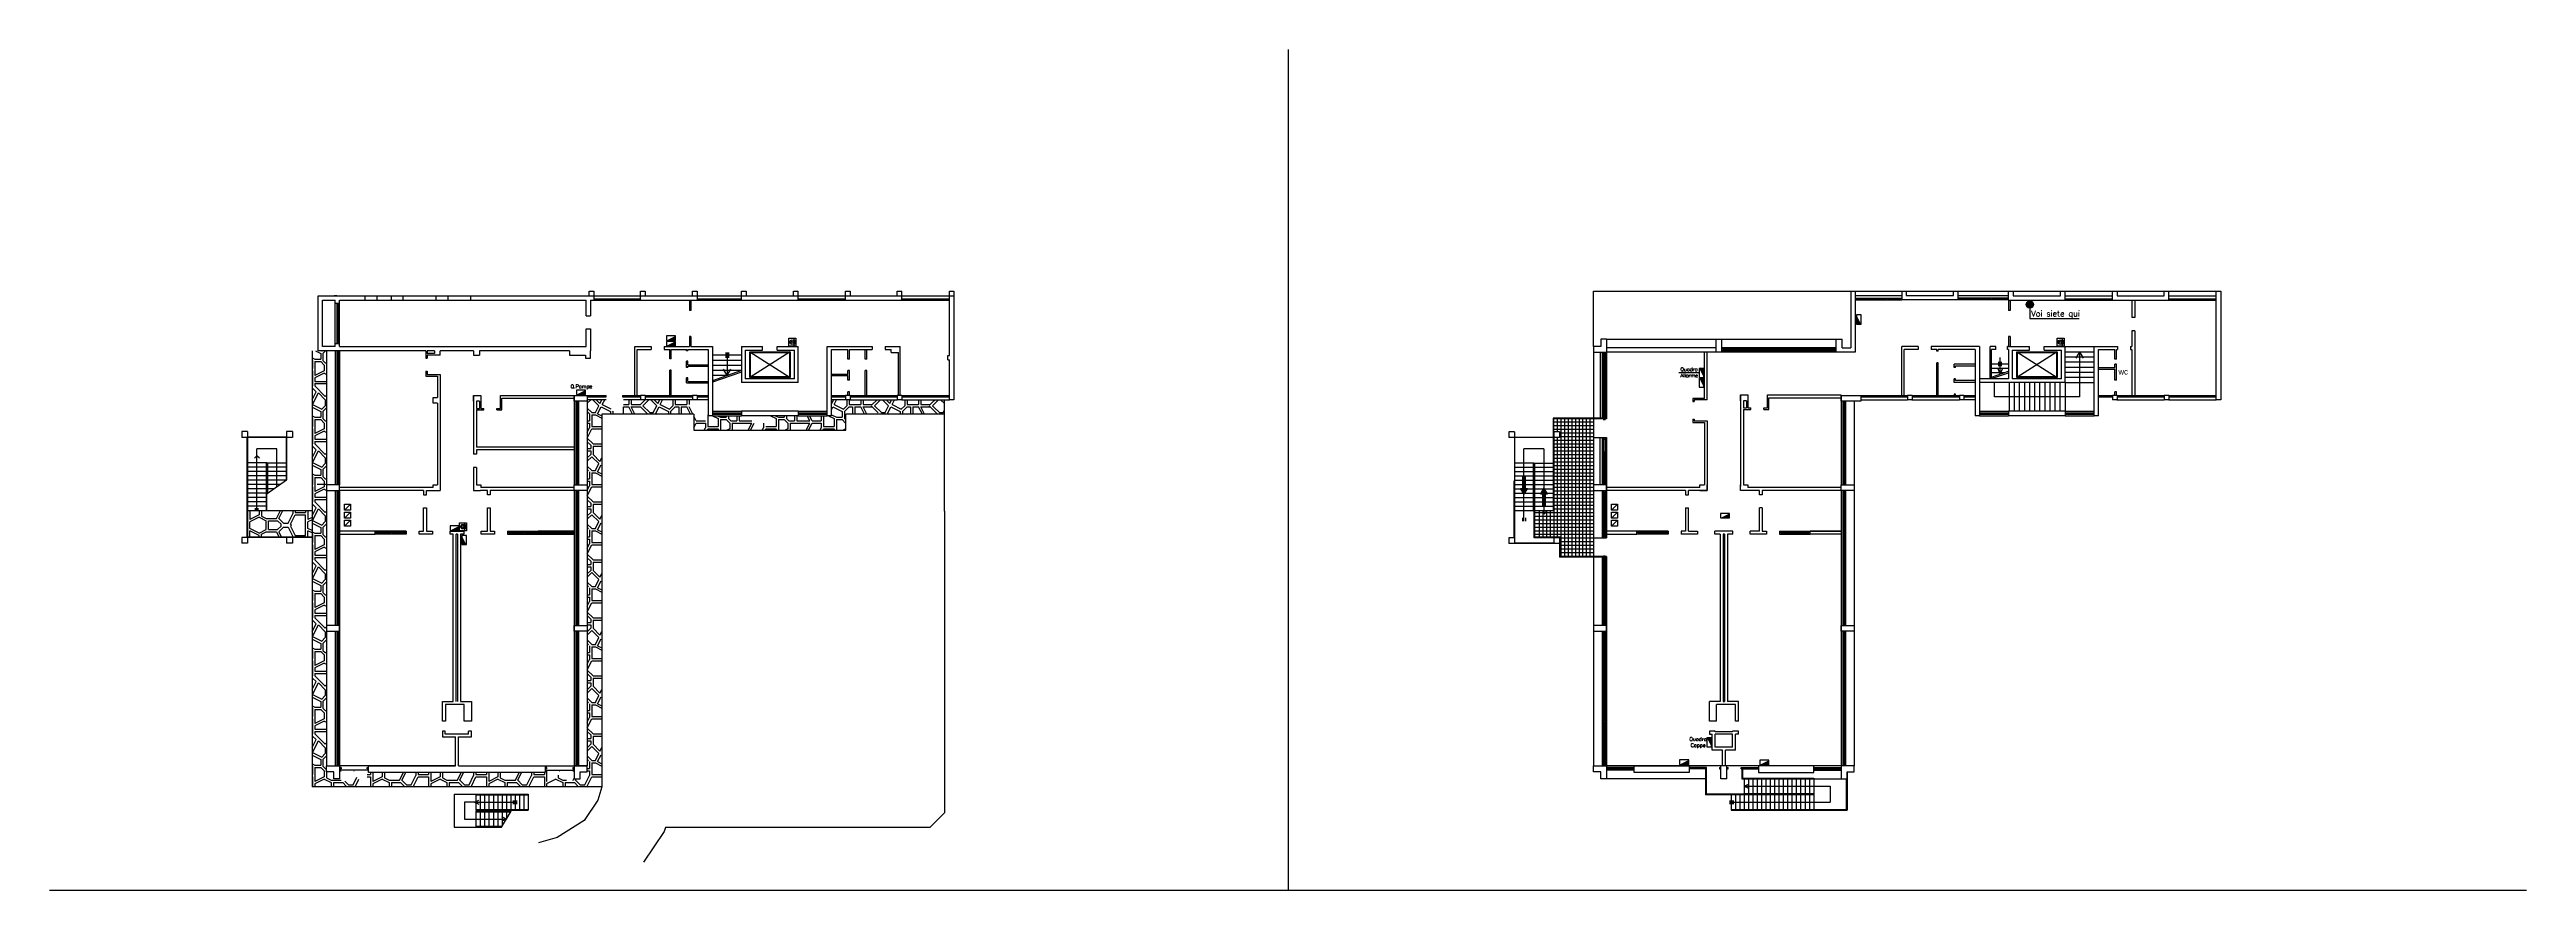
# Model space of a CAD drawing. Header units: millimetres. Extents: x 0 to 180329, y 0 to 340677.
# Drawn here: x 9343 to 180329, y 282661 to 340677 of the extents above; entities that cross this region are included whole.
import ezdxf
from ezdxf.lldxf.tags import DXFTag

# ---------------------------------------------------------------- set-up
doc = ezdxf.new("R2010")
doc.units = ezdxf.units.MM
doc.linetypes.add('CONTINUA', pattern=[0])
doc.layers.add('finestre', color=4, linetype='Continuous')
doc.layers.add('MURI', color=7, linetype='Continuous')
doc.styles.get("Standard").update_dxf_attribs({"font": 'txt_____.ttf'})
tags = doc.linetypes.add('NASCOSTA2', pattern=[0.1875, 0.125, -0.0625]).pattern_tags.tags
tags[6:7] = [DXFTag(74, 4), DXFTag(75, 0), DXFTag(340, '0'), DXFTag(46, 0.0), DXFTag(50, 0.0), DXFTag(44, 0.0), DXFTag(45, 0.0)]
tags[4:5] = [DXFTag(74, 4), DXFTag(75, 0), DXFTag(340, '0'), DXFTag(46, 0.0), DXFTag(50, 0.0), DXFTag(44, 0.0), DXFTag(45, 0.0)]

# ---------------------------------------------------------------- blocks, each defined once
blk = doc.blocks.new('Q-flat-2')
at = {"transparency": 33554687}
blk.add_hatch(color=256, dxfattribs=at).paths.add_polyline_path([(-312.5, 625), (0, 0), (-312.5, 0)])
for p, q in [((0, 625), (-312.5, 625)), ((-312.5, 625), (-312.5, 0)), ((-312.5, 0), (0, 0)), ((0, 0), (0, 625))]:
    blk.add_line(p, q, dxfattribs=at)
at = {"transparency": 33554687, "const_width": 0.01}
blk.add_lwpolyline([(-312.5, 625), (0, 0), (-312.5, 0), (-312.5, 0)], close=True, dxfattribs=at)
blk = doc.blocks.new('PE-flat-1')
at = {"linetype": 'Continuous', "transparency": 33554687}
for p, q in [((0, 0), (0, 552)), ((0, 552), (489, 552)), ((489, 0), (0, 0)), ((341, 532), (341, 428)), ((341, 428), (417, 428)), ((417, 140), (341, 140)), ((341, 140), (341, 36)), ((417, 428), (417, 140)), ((489, 552), (489, 0))]:
    blk.add_line(p, q, dxfattribs=at)
at = {"transparency": 33554687}
for radius in [156, 75]:
    blk.add_circle((224, 279), radius, dxfattribs=at)
blk = doc.blocks.new('Q-flat-4')
at = {"transparency": 33554687}
blk.add_hatch(color=256, dxfattribs=at).paths.add_polyline_path([(-625, -312.5), (0, 0), (0, -312.5)])
for p, q in [((0, 0), (-625, 0)), ((-625, 0), (-625, -312.5)), ((0, -312.5), (0, 0)), ((-625, -312.5), (0, -312.5))]:
    blk.add_line(p, q, dxfattribs=at)
at = {"transparency": 33554687, "const_width": 0.01}
blk.add_lwpolyline([(-625, -312.5), (0, 0), (0, -312.5), (0, -312.5)], close=True, dxfattribs=at)
blk = doc.blocks.new('Q-flat-5')
at = {"transparency": 33554687}
blk.add_hatch(color=256, dxfattribs=at).paths.add_polyline_path([(-625, -312.5), (0, 0), (0, -312.5)])
for p, q in [((0, 0), (-625, 0)), ((-625, 0), (-625, -312.5)), ((0, -312.5), (0, 0)), ((-625, -312.5), (0, -312.5))]:
    blk.add_line(p, q, dxfattribs=at)
at = {"transparency": 33554687, "const_width": 0.01}
blk.add_lwpolyline([(-625, -312.5), (0, 0), (0, -312.5), (0, -312.5)], close=True, dxfattribs=at)
blk = doc.blocks.new('Q-flat-6')
at = {"transparency": 33554687}
blk.add_hatch(color=256, dxfattribs=at).paths.add_polyline_path([(-625, -312.5), (0, 0), (0, -312.5)])
for p, q in [((0, 0), (-625, 0)), ((-625, 0), (-625, -312.5)), ((0, -312.5), (0, 0)), ((-625, -312.5), (0, -312.5))]:
    blk.add_line(p, q, dxfattribs=at)
at = {"transparency": 33554687, "const_width": 0.01}
blk.add_lwpolyline([(-625, -312.5), (0, 0), (0, -312.5), (0, -312.5)], close=True, dxfattribs=at)
blk = doc.blocks.new('Q-flat-7')
at = {"transparency": 33554687}
blk.add_hatch(color=256, dxfattribs=at).paths.add_polyline_path([(-625, -312.5), (0, 0), (0, -312.5)])
for p, q in [((0, 0), (-625, 0)), ((-625, 0), (-625, -312.5)), ((0, -312.5), (0, 0)), ((-625, -312.5), (0, -312.5))]:
    blk.add_line(p, q, dxfattribs=at)
at = {"transparency": 33554687, "const_width": 0.01}
blk.add_lwpolyline([(-625, -312.5), (0, 0), (0, -312.5), (0, -312.5)], close=True, dxfattribs=at)
blk = doc.blocks.new('PE-flat-2')
at = {"linetype": 'Continuous', "transparency": 33554687}
for p, q in [((0, 0), (0, 552)), ((0, 552), (489, 552)), ((489, 0), (0, 0)), ((341, 532), (341, 428)), ((341, 428), (417, 428)), ((417, 140), (341, 140)), ((341, 140), (341, 36)), ((417, 428), (417, 140)), ((489, 552), (489, 0))]:
    blk.add_line(p, q, dxfattribs=at)
at = {"transparency": 33554687}
for radius in [156, 75]:
    blk.add_circle((224, 279), radius, dxfattribs=at)
blk = doc.blocks.new('Q-flat-8')
at = {"transparency": 33554687}
blk.add_hatch(color=256, dxfattribs=at).paths.add_polyline_path([(312.5, -625), (0, 0), (312.5, 0)])
for p, q in [((312.5, 0), (0, 0)), ((0, 0), (0, -625)), ((312.5, -625), (312.5, 0)), ((0, -625), (312.5, -625))]:
    blk.add_line(p, q, dxfattribs=at)
at = {"transparency": 33554687, "const_width": 0.01}
blk.add_lwpolyline([(312.5, -625), (0, 0), (312.5, 0), (312.5, 0)], close=True, dxfattribs=at)
blk = doc.blocks.new('Q-flat-9')
at = {"transparency": 33554687}
blk.add_hatch(color=256, dxfattribs=at).paths.add_polyline_path([(312.5, -625), (0, 0), (312.5, 0)])
for p, q in [((312.5, 0), (0, 0)), ((0, 0), (0, -625)), ((312.5, -625), (312.5, 0)), ((0, -625), (312.5, -625))]:
    blk.add_line(p, q, dxfattribs=at)
at = {"transparency": 33554687, "const_width": 0.01}
blk.add_lwpolyline([(312.5, -625), (0, 0), (312.5, 0), (312.5, 0)], close=True, dxfattribs=at)
blk = doc.blocks.new('Q-flat-10')
at = {"transparency": 33554687}
blk.add_hatch(color=256, dxfattribs=at).paths.add_polyline_path([(-625, -312.5), (0, 0), (0, -312.5)])
for p, q in [((0, 0), (-625, 0)), ((-625, 0), (-625, -312.5)), ((0, -312.5), (0, 0)), ((-625, -312.5), (0, -312.5))]:
    blk.add_line(p, q, dxfattribs=at)
at = {"transparency": 33554687, "const_width": 0.01}
blk.add_lwpolyline([(-625, -312.5), (0, 0), (0, -312.5), (0, -312.5)], close=True, dxfattribs=at)
blk = doc.blocks.new('Q-flat-11')
at = {"transparency": 33554687}
blk.add_hatch(color=256, dxfattribs=at).paths.add_polyline_path([(-625, -312.5), (0, 0), (0, -312.5)])
for p, q in [((0, 0), (-625, 0)), ((-625, 0), (-625, -312.5)), ((0, -312.5), (0, 0)), ((-625, -312.5), (0, -312.5))]:
    blk.add_line(p, q, dxfattribs=at)
at = {"transparency": 33554687, "const_width": 0.01}
blk.add_lwpolyline([(-625, -312.5), (0, 0), (0, -312.5), (0, -312.5)], close=True, dxfattribs=at)
blk = doc.blocks.new('Q-flat-12')
at = {"transparency": 33554687}
blk.add_hatch(color=256, dxfattribs=at).paths.add_polyline_path([(312.5, -625), (0, 0), (312.5, 0)])
for p, q in [((312.5, 0), (0, 0)), ((0, 0), (0, -625)), ((312.5, -625), (312.5, 0)), ((0, -625), (312.5, -625))]:
    blk.add_line(p, q, dxfattribs=at)
at = {"transparency": 33554687, "const_width": 0.01}
blk.add_lwpolyline([(312.5, -625), (0, 0), (312.5, 0), (312.5, 0)], close=True, dxfattribs=at)
blk = doc.blocks.new('Q-flat-13')
at = {"transparency": 33554687}
blk.add_hatch(color=256, dxfattribs=at).paths.add_polyline_path([(-625, -312.5), (0, 0), (0, -312.5)])
for p, q in [((0, 0), (-625, 0)), ((-625, 0), (-625, -312.5)), ((0, -312.5), (0, 0)), ((-625, -312.5), (0, -312.5))]:
    blk.add_line(p, q, dxfattribs=at)
at = {"transparency": 33554687, "const_width": 0.01}
blk.add_lwpolyline([(-625, -312.5), (0, 0), (0, -312.5), (0, -312.5)], close=True, dxfattribs=at)
blk = doc.blocks.new('Q-flat-14')
at = {"transparency": 33554687}
blk.add_hatch(color=256, dxfattribs=at).paths.add_polyline_path([(-312.5, 625), (0, 0), (-312.5, 0)])
for p, q in [((0, 625), (-312.5, 625)), ((-312.5, 625), (-312.5, 0)), ((-312.5, 0), (0, 0)), ((0, 0), (0, 625))]:
    blk.add_line(p, q, dxfattribs=at)
at = {"transparency": 33554687, "const_width": 0.01}
blk.add_lwpolyline([(-312.5, 625), (0, 0), (-312.5, 0), (-312.5, 0)], close=True, dxfattribs=at)
blk = doc.blocks.new('PE-flat-3')
at = {"linetype": 'Continuous', "transparency": 33554687}
for p, q in [((0, 0), (0, 552)), ((0, 552), (489, 552)), ((489, 0), (0, 0)), ((341, 532), (341, 428)), ((341, 428), (417, 428)), ((417, 140), (341, 140)), ((341, 140), (341, 36)), ((417, 428), (417, 140)), ((489, 552), (489, 0))]:
    blk.add_line(p, q, dxfattribs=at)
at = {"transparency": 33554687}
for radius in [156, 75]:
    blk.add_circle((224, 279), radius, dxfattribs=at)
blk = doc.blocks.new('uscita sotto-flat-2')
at = {"linetype": 'CONTINUA', "transparency": 33554687}
blk.add_hatch(color=256, dxfattribs=at).paths.add_polyline_path([(0, 0), (-146, 0), (-146, -874), (-306, -874), (-73, -1278), (160, -874), (0, -874)])
at = {"linetype": 'CONTINUA', "transparency": 33554687, "const_width": 0.05}
blk.add_lwpolyline([(0, 0), (-146, 0), (-146, -874), (-306, -874), (-73, -1278), (160, -874), (0, -874)], close=True, dxfattribs=at)
at = {"linetype": 'CONTINUA', "transparency": 33554687}
for points in [[(-146, -874), (-146, 0), (0, 0), (0, -874)], [(-146, -874), (-306, -874), (-73, -1278), (160, -874), (0, -874)]]:
    blk.add_lwpolyline(points, dxfattribs=at)
blk = doc.blocks.new('uscita sotto-flat-3')
at = {"linetype": 'CONTINUA', "transparency": 33554687}
blk.add_hatch(color=256, dxfattribs=at).paths.add_polyline_path([(0, 0), (146, 0), (146, 874), (306, 874), (73, 1278), (-160, 874), (0, 874)])
at = {"linetype": 'CONTINUA', "transparency": 33554687, "const_width": 0.05}
blk.add_lwpolyline([(0, 0), (146, 0), (146, 874), (306, 874), (73, 1278), (-160, 874), (0, 874)], close=True, dxfattribs=at)
at = {"linetype": 'CONTINUA', "transparency": 33554687}
for points in [[(146, 874), (306, 874), (73, 1278), (-160, 874), (0, 874)], [(146, 874), (146, 0), (0, 0), (0, 874)]]:
    blk.add_lwpolyline(points, dxfattribs=at)

msp = doc.modelspace()

# ---------------------------------------------------------------- hatches: boundary and pattern name
at = {"transparency": 33554687}
h = msp.add_hatch(color=1, dxfattribs=at)
edge = h.paths.add_edge_path()
edge.add_arc((146041, 323089), 255, 0, 360)

# ---------------------------------------------------------------- linework, layer by layer
for p, q in [((94836, 340677), (94836, 282661)), ((27882, 323680), (71777, 323680)), ((115926, 324015), (159238, 324015)), ((115926, 320200), (115926, 324015)), ((146041, 322834), (146041, 322117)), ((146041, 322117), (149446, 322117)), ((116376, 319800), (116376, 315250)), ((123226, 318362), (121814, 318362)), ((70412, 316458), (70469, 316517)), ((71112, 308818), (71112, 316517)), ((113136, 315250), (113136, 308850)), ((116626, 315250), (113136, 315250)), ((116826, 315210), (113176, 315210)), ((113176, 314300), (113176, 315210)), ((115926, 314960), (113176, 314960)), ((115926, 314710), (113176, 314710)), ((113426, 315210), (113426, 314300)), ((113676, 315210), (113676, 305690)), ((113926, 315210), (113926, 305690)), ((114176, 315210), (114176, 305690)), ((114426, 315210), (114426, 305690)), ((114676, 315210), (114676, 305690)), ((114926, 315210), (114926, 305690)), ((115176, 315210), (115176, 305690)), ((115426, 315210), (115426, 305690)), ((115676, 315210), (115676, 305690)), ((115926, 315250), (115926, 313900)), ((23010, 314316), (22610, 314316)), ((25670, 313916), (22610, 313916)), ((22970, 313916), (22970, 310939)), ((23010, 313956), (25710, 313956)), ((23010, 313916), (23010, 310939)), ((25040, 313134), (23660, 313134)), ((23660, 308866), (23660, 313134)), ((25040, 310516), (25040, 313134)), ((25670, 313956), (25670, 310966)), ((26110, 314316), (25710, 314316)), ((26110, 313916), (25710, 313916)), ((25710, 313916), (25710, 310994)), ((110476, 314300), (110076, 314300)), ((113136, 313900), (110076, 313900)), ((110476, 313900), (110476, 307000)), ((111126, 308129), (111126, 313119)), ((112506, 313119), (111126, 313119)), ((112506, 313119), (112506, 308616)), ((115926, 314460), (113176, 314460)), ((113576, 314300), (113176, 314300)), ((113176, 313900), (113176, 307040)), ((113576, 313900), (113176, 313900)), ((115926, 313710), (113176, 313710)), ((115926, 313460), (113176, 313460)), ((115926, 313210), (113176, 313210)), ((115926, 312960), (113176, 312960)), ((113426, 313900), (113426, 307040)), ((115926, 314210), (113576, 314210)), ((115926, 313960), (113576, 313960)), ((115926, 313900), (116626, 313900)), ((116376, 310650), (116376, 313900)), ((116676, 313900), (116826, 313900)), ((24350, 312166), (23010, 312166)), ((24310, 311866), (23010, 311866)), ((24310, 311566), (23010, 311566)), ((24310, 311266), (23010, 311266)), ((23493, 312479), (23660, 312645)), ((23826, 312479), (23660, 312645)), ((24310, 308866), (24310, 312166)), ((24350, 308866), (24350, 312166)), ((24370, 312166), (25670, 312166)), ((24370, 310037), (24370, 312166)), ((24410, 310066), (24410, 312166)), ((25670, 311866), (24410, 311866)), ((25670, 311566), (24410, 311566)), ((25670, 311266), (24410, 311266)), ((38815, 312750), (38615, 312750)), ((38815, 311850), (38615, 311850)), ((111816, 312150), (110476, 312150)), ((111776, 311850), (110476, 311850)), ((111776, 311550), (110476, 311550)), ((111776, 311250), (110476, 311250)), ((111776, 308850), (111776, 312150)), ((111816, 308850), (111816, 312150)), ((111836, 312150), (113136, 312150)), ((111836, 307000), (111836, 312150)), ((111876, 307040), (111876, 312150)), ((113136, 311850), (111876, 311850)), ((113136, 311550), (111876, 311550)), ((113136, 311250), (111876, 311250)), ((115926, 312710), (113176, 312710)), ((115926, 312460), (113176, 312460)), ((115926, 312210), (113176, 312210)), ((115926, 311960), (113176, 311960)), ((115926, 311710), (113176, 311710)), ((115926, 311460), (113176, 311460)), ((115926, 311210), (113176, 311210)), ((24310, 310966), (23010, 310966)), ((24310, 310666), (23010, 310666)), ((24310, 310366), (23010, 310366)), ((24310, 310066), (23010, 310066)), ((24310, 309766), (23010, 309766)), ((24370, 310037), (25710, 310994)), ((25670, 310966), (24410, 310966)), ((25250, 310666), (24410, 310666)), ((24830, 310366), (24410, 310366)), ((110436, 310923), (110436, 307000)), ((111776, 310950), (110476, 310950)), ((111776, 310650), (110476, 310650)), ((111776, 310350), (110476, 310350)), ((111776, 310050), (110476, 310050)), ((111776, 309750), (110476, 309750)), ((113136, 310950), (111876, 310950)), ((113136, 310650), (111876, 310650)), ((113136, 310350), (111876, 310350)), ((113136, 310050), (111876, 310050)), ((113136, 309750), (111876, 309750)), ((115926, 310960), (113176, 310960)), ((115926, 310710), (113176, 310710)), ((115926, 310460), (113176, 310460)), ((115926, 310210), (113176, 310210)), ((115926, 309960), (113176, 309960)), ((115926, 309710), (113176, 309710)), ((24310, 309466), (23010, 309466)), ((24310, 309166), (23010, 309166)), ((23564, 308866), (23564, 309030)), ((23755, 308866), (23755, 309030)), ((24310, 308866), (24410, 308866)), ((111776, 309450), (110476, 309450)), ((111776, 309150), (110476, 309150)), ((111816, 308850), (110476, 308850)), ((111026, 308363), (111026, 308129)), ((111226, 308363), (111226, 308129)), ((113136, 309450), (111876, 309450)), ((113136, 309150), (111876, 309150)), ((113176, 308850), (111876, 308850)), ((115926, 308710), (111876, 308710)), ((115926, 308460), (111876, 308460)), ((115926, 308210), (111876, 308210)), ((115926, 307960), (111876, 307960)), ((112176, 308850), (112176, 307040)), ((112390, 308783), (112506, 308616)), ((112426, 308850), (112426, 307040)), ((112623, 308783), (112506, 308616)), ((112676, 308850), (112676, 307040)), ((112926, 308850), (112926, 307040)), ((115926, 309460), (113176, 309460)), ((115926, 309210), (113176, 309210)), ((115926, 308960), (113176, 308960)), ((110476, 307000), (110076, 307000)), ((113576, 306600), (110076, 306600)), ((110476, 306640), (113176, 306640)), ((113576, 307000), (111836, 307000)), ((115926, 307710), (111876, 307710)), ((115926, 307460), (111876, 307460)), ((115926, 307210), (111876, 307210)), ((113616, 307040), (111876, 307040)), ((113576, 307000), (113576, 305650)), ((113616, 307040), (113616, 305690)), ((116626, 306960), (113616, 306960)), ((115926, 306710), (113616, 306710)), ((115926, 306460), (113616, 306460)), ((115926, 306210), (113616, 306210)), ((115926, 307000), (115926, 305690)), ((115926, 307000), (116826, 307000)), ((116526, 305650), (113576, 305650)), ((115926, 305960), (113616, 305960)), ((116626, 305690), (113616, 305690)), ((116826, 305690), (116726, 305690)), ((41779, 289250), (42379, 289250)), ((37999, 288750), (37999, 287586)), ((38670, 288750), (37999, 288750)), ((40549, 287036), (41209, 288136)), ((41479, 288250), (42379, 288250)), ((180329, 282661), (9343, 282661))]:
    msp.add_line(p, q, dxfattribs=at)
at = {"linetype": 'Continuous', "transparency": 33554687}
for p, q in [((27882, 319880), (27882, 323680)), ((28182, 320180), (28182, 323380)), ((29182, 323680), (28982, 323680)), ((29065, 320180), (29065, 323380)), ((29065, 323180), (29365, 323180)), ((29365, 320180), (29365, 323380)), ((46687, 323380), (46687, 322305)), ((46909, 323680), (50139, 323680)), ((50139, 323380), (50139, 323680)), ((53517, 323380), (53517, 322678)), ((53617, 323380), (53617, 322678)), ((54039, 323680), (57117, 323680)), ((57117, 323380), (57117, 323680)), ((61017, 323680), (64287, 323680)), ((64287, 323380), (64287, 323680)), ((68187, 323680), (71457, 323680)), ((133688, 324015), (133988, 324015)), ((133688, 324015), (133688, 320100)), ((133988, 324015), (133988, 319800)), ((133988, 323715), (137218, 323715)), ((137218, 324015), (137218, 323415)), ((137218, 324015), (137518, 324015)), ((141078, 323415), (137218, 323415)), ((137518, 324015), (137518, 323715)), ((137518, 323715), (140778, 323715)), ((140778, 323715), (140778, 324015)), ((140778, 324015), (141078, 324015)), ((141078, 324015), (141078, 323415)), ((141078, 323715), (144578, 323715)), ((144578, 323380), (144578, 323680)), ((144578, 323380), (144578, 322678)), ((144678, 323380), (144678, 322678)), ((148478, 323680), (151748, 323680)), ((151748, 323380), (151748, 323680)), ((153098, 323380), (153098, 322180)), ((153298, 323380), (153298, 322180)), ((155648, 323680), (158918, 323680)), ((46387, 322305), (46687, 322305)), ((53617, 322678), (53517, 322678)), ((144679, 322678), (144578, 322678)), ((153298, 322180), (153098, 322180)), ((35315, 319880), (27882, 319880)), ((28110, 319880), (28140, 319866)), ((28140, 319866), (28154, 319880)), ((29065, 320180), (28182, 320180)), ((28465, 319880), (28465, 310650)), ((29365, 320380), (29065, 320380)), ((29065, 319880), (29065, 310650)), ((29365, 319880), (29365, 310650)), ((35315, 319880), (35315, 319385)), ((35915, 319880), (35415, 319880)), ((35415, 319880), (35415, 319700)), ((36315, 319600), (36315, 319880)), ((45237, 319880), (39019, 319880)), ((46387, 321405), (46687, 321405)), ((46687, 321405), (46687, 319880)), ((49757, 320180), (50867, 320180)), ((49757, 316680), (49757, 320180)), ((49907, 319980), (50867, 319980)), ((49907, 316680), (49907, 319980)), ((50867, 320180), (50867, 319980)), ((51764, 319980), (52157, 319980)), ((51767, 320180), (51767, 319980)), ((51767, 320180), (53517, 320180)), ((52157, 319346), (52157, 319980)), ((52257, 319980), (53307, 319980)), ((52257, 319346), (52257, 319980)), ((53307, 319886), (53307, 319980)), ((53407, 319886), (53307, 319886)), ((53407, 319886), (53407, 319980)), ((53407, 319980), (54817, 319980)), ((53617, 320883), (53517, 320883)), ((53517, 320883), (53517, 320180)), ((53617, 320883), (53617, 320180)), ((53617, 320180), (55117, 320180)), ((56017, 319765), (56017, 319414)), ((56117, 319768), (56117, 318182)), ((56217, 319765), (56217, 319414)), ((63017, 320180), (66137, 320180)), ((63317, 319980), (64457, 319980)), ((64457, 319327), (64457, 319980)), ((64557, 319327), (64557, 319980)), ((64557, 319980), (66137, 319980)), ((65657, 319327), (65657, 319980)), ((65757, 319327), (65757, 319980)), ((66137, 320180), (66137, 319980)), ((67034, 319980), (67437, 319980)), ((67037, 320180), (67037, 319980)), ((67037, 320180), (68057, 320180)), ((67437, 319780), (67437, 319980)), ((67437, 319780), (67957, 319780)), ((67957, 316817), (67957, 319780)), ((68057, 316817), (68057, 320180)), ((115926, 320200), (115926, 315250)), ((116526, 319800), (116526, 315250)), ((116826, 320700), (133084, 320700)), ((124384, 320100), (116826, 320100)), ((133988, 319800), (116826, 319800)), ((116826, 319800), (116826, 315210)), ((123576, 316600), (123576, 319800)), ((123776, 316500), (123776, 319800)), ((124384, 319800), (124384, 320700)), ((124784, 319800), (124784, 320700)), ((132684, 320100), (124784, 320100)), ((132684, 319800), (132684, 320700)), ((133084, 320100), (133084, 320700)), ((133084, 320100), (133688, 320100)), ((137218, 316817), (137218, 320180)), ((138328, 320180), (137218, 320180)), ((137368, 316817), (137368, 319980)), ((138328, 319980), (137368, 319980)), ((138328, 320180), (138328, 319980)), ((139618, 319980), (139226, 319980)), ((139228, 320180), (139228, 319980)), ((142578, 320180), (139228, 320180)), ((139618, 319870), (139618, 319980)), ((139718, 319870), (139618, 319870)), ((139718, 319870), (139718, 319980)), ((142278, 319980), (139718, 319980)), ((143298, 317967), (143298, 320180)), ((143698, 320180), (143298, 320180)), ((143398, 317967), (143398, 319980)), ((143698, 319980), (143398, 319980)), ((143698, 319980), (143698, 320180)), ((144598, 320180), (144498, 320180)), ((144498, 319980), (144498, 320180)), ((144578, 319980), (144498, 319980)), ((144679, 320883), (144578, 320883)), ((144578, 320883), (144578, 320180)), ((144678, 320883), (144678, 320180)), ((148478, 320180), (152098, 320180)), ((148478, 319822), (150478, 319822)), ((149478, 319822), (149230, 319385)), ((149478, 319822), (149727, 319385)), ((149478, 319822), (149478, 316717)), ((150778, 319980), (151918, 319980)), ((151918, 319327), (151918, 319980)), ((152018, 319980), (152098, 319980)), ((152018, 319327), (152018, 319980)), ((152098, 320180), (152098, 319980)), ((152998, 320180), (152998, 319980)), ((152998, 320180), (153098, 320180)), ((152998, 319980), (153098, 319980)), ((153298, 321280), (153098, 321280)), ((153098, 321280), (153098, 320180)), ((153098, 319980), (153098, 316817)), ((153298, 321280), (153298, 316817)), ((35315, 319385), (35415, 319385)), ((35315, 318485), (35415, 318485)), ((35315, 318485), (35315, 318150)), ((35315, 318150), (36115, 318150)), ((35915, 319700), (35415, 319700)), ((36315, 319600), (35415, 319600)), ((35415, 319600), (35415, 319385)), ((35415, 318485), (35415, 318250)), ((35415, 318250), (36315, 318250)), ((36115, 318150), (36115, 316680)), ((36315, 318250), (36315, 310380)), ((52257, 319346), (52157, 319346)), ((52257, 318546), (52157, 318546)), ((52157, 316680), (52157, 318546)), ((52257, 316680), (52257, 318546)), ((53407, 319186), (53307, 319186)), ((53307, 318736), (53307, 319186)), ((53407, 318736), (53307, 318736)), ((53407, 318036), (53307, 318036)), ((53307, 317680), (53307, 318036)), ((53407, 318930), (53407, 319186)), ((53407, 318736), (53407, 318830)), ((53407, 317780), (53407, 318036)), ((57117, 319586), (55117, 319586)), ((57117, 319235), (55117, 319235)), ((57117, 318884), (55117, 318884)), ((57117, 318533), (55117, 318533)), ((57117, 318533), (55117, 317831)), ((57117, 318427), (55117, 317725)), ((56117, 318182), (55117, 318182)), ((56117, 318182), (55868, 318620)), ((56117, 318182), (56365, 318620)), ((63317, 318280), (64457, 318280)), ((63317, 318180), (64457, 318180)), ((64557, 319327), (64457, 319327)), ((64457, 318280), (64457, 318527)), ((64557, 318527), (64457, 318527)), ((64457, 317863), (64457, 318180)), ((64557, 317863), (64557, 318527)), ((65757, 319327), (65657, 319327)), ((65657, 316817), (65657, 318527)), ((65757, 318527), (65657, 318527)), ((65757, 316817), (65757, 318527)), ((71357, 319280), (71357, 319580)), ((71357, 319580), (71457, 319580)), ((71357, 319280), (71457, 319280)), ((139718, 319070), (139618, 319070)), ((139618, 316817), (139618, 319070)), ((139718, 316817), (139718, 319070)), ((140818, 318750), (140818, 318960)), ((142278, 318960), (140818, 318960)), ((140918, 318750), (140818, 318750)), ((140918, 318750), (140918, 318860)), ((140918, 318860), (142278, 318860)), ((144578, 318980), (143398, 318980)), ((144578, 318680), (143398, 318680)), ((143398, 318085), (144578, 318486)), ((143398, 317980), (144578, 318381)), ((144267, 318380), (143398, 318380)), ((143998, 318289), (143849, 318656)), ((143898, 318830), (143898, 319130)), ((143998, 318289), (143998, 319421)), ((143998, 318289), (144148, 318656)), ((144098, 318830), (144098, 319130)), ((144578, 318380), (144578, 318380)), ((148478, 319472), (150478, 319472)), ((148478, 319121), (150478, 319121)), ((148478, 318770), (150478, 318770)), ((148478, 318419), (150478, 318419)), ((148478, 318068), (150478, 318068)), ((150778, 318730), (151918, 318730)), ((150778, 318630), (151918, 318630)), ((152018, 319327), (151918, 319327)), ((151918, 318730), (151918, 318977)), ((152018, 318977), (151918, 318977)), ((151918, 317863), (151918, 318630)), ((152018, 317863), (152018, 318977)), ((38615, 316817), (38615, 312750)), ((38815, 316417), (38815, 315917)), ((39015, 316417), (39015, 315917)), ((39115, 316417), (39115, 315917)), ((40465, 315917), (40465, 316817)), ((40565, 315817), (40565, 316617)), ((45565, 316817), (45565, 310650)), ((45865, 316417), (45865, 310650)), ((46471, 316517), (46465, 316511)), ((46465, 316387), (46465, 310650)), ((51088, 316517), (51340, 316266)), ((51340, 316266), (51465, 316517)), ((52368, 316517), (52380, 316506)), ((53307, 317680), (54817, 317680)), ((53407, 317780), (54817, 317780)), ((64368, 316517), (64380, 316506)), ((64557, 317863), (64457, 317863)), ((64457, 316817), (64457, 317063)), ((64557, 317063), (64457, 317063)), ((64557, 316817), (64557, 317063)), ((64597, 316517), (67867, 316517)), ((68187, 316517), (71457, 316517)), ((68368, 316517), (68380, 316506)), ((123576, 316600), (122776, 316600)), ((122776, 316600), (122776, 316385)), ((122776, 316385), (122876, 316385)), ((123776, 316500), (122876, 316500)), ((122876, 316500), (122876, 316385)), ((126076, 316850), (126076, 310550)), ((126276, 316450), (126276, 315950)), ((126476, 316450), (126476, 315950)), ((126576, 316850), (126576, 315950)), ((127926, 315950), (127926, 316850)), ((128026, 315850), (128026, 316650)), ((133026, 316817), (133026, 310650)), ((133326, 316417), (133326, 310650)), ((133926, 316387), (133926, 310650)), ((134371, 316517), (137601, 316517)), ((137911, 316517), (141181, 316517)), ((140918, 317950), (140818, 317950)), ((140818, 317700), (140818, 317950)), ((140918, 317700), (140818, 317700)), ((140918, 316900), (140818, 316900)), ((140818, 316900), (140818, 316817)), ((140918, 317840), (140918, 317950)), ((142278, 317840), (140918, 317840)), ((140918, 317700), (140918, 317740)), ((140918, 317740), (142278, 317740)), ((140918, 316817), (140918, 316900)), ((143618, 316717), (143618, 317717)), ((149478, 316717), (143618, 316717)), ((144618, 317717), (144618, 315717)), ((144969, 317717), (144969, 315717)), ((145320, 317717), (145320, 315717)), ((145671, 317717), (145671, 315717)), ((146022, 317717), (146022, 315717)), ((146373, 317717), (146373, 315717)), ((146724, 317717), (146724, 315717)), ((147075, 317717), (147075, 315717)), ((147426, 317717), (147426, 315717)), ((147777, 317717), (147777, 315717)), ((148127, 317717), (148127, 315717)), ((148478, 317717), (148478, 315417)), ((148478, 317717), (150478, 317717)), ((152018, 317863), (151918, 317863)), ((151918, 316808), (151918, 317063)), ((152018, 317063), (151918, 317063)), ((152018, 316808), (152018, 317063)), ((152058, 316517), (155328, 316517)), ((155648, 316517), (158918, 316517)), ((36115, 316280), (36115, 310650)), ((38815, 315917), (39015, 315917)), ((38815, 315817), (39330, 315817)), ((38815, 315817), (38815, 313250)), ((39115, 315917), (39330, 315917)), ((39330, 315817), (39330, 315917)), ((40230, 315817), (40230, 315917)), ((40230, 315917), (40465, 315917)), ((40230, 315817), (40565, 315817)), ((54780, 315626), (54817, 315626)), ((54780, 315466), (54817, 315466)), ((55117, 315717), (57117, 315717)), ((55117, 315417), (57117, 315417)), ((57117, 315717), (57117, 315417)), ((61017, 315717), (61017, 315417)), ((61017, 315717), (63017, 315717)), ((61017, 315417), (63017, 315417)), ((63317, 316288), (63340, 316266)), ((122776, 315185), (122876, 315185)), ((122776, 315185), (122776, 314950)), ((122776, 314950), (123576, 314950)), ((122876, 315185), (122876, 315050)), ((122876, 315050), (123776, 315050)), ((123576, 314950), (123576, 310650)), ((123776, 315050), (123776, 310550)), ((126276, 315950), (126476, 315950)), ((126276, 315850), (126792, 315850)), ((126576, 315950), (126792, 315950)), ((126792, 315850), (126792, 315950)), ((127692, 315850), (127692, 315950)), ((127692, 315950), (127926, 315950)), ((127692, 315850), (128026, 315850)), ((142578, 315717), (144578, 315717)), ((142578, 315417), (144578, 315417)), ((144578, 315717), (144578, 315417)), ((148478, 315717), (150478, 315717)), ((148478, 315417), (150478, 315417)), ((22610, 314316), (22610, 313916)), ((23010, 314316), (23010, 313916)), ((25710, 314316), (25710, 313916)), ((26110, 314316), (26110, 313916)), ((45565, 313250), (38815, 313250)), ((38815, 313050), (38815, 312750)), ((45565, 313050), (38815, 313050)), ((56460, 314426), (56477, 314417)), ((110076, 314300), (110076, 313900)), ((110476, 314300), (110476, 313900)), ((113176, 314300), (113176, 313900)), ((113576, 314300), (113576, 313900)), ((115926, 313900), (115926, 307000)), ((116526, 313904), (116526, 310650)), ((116826, 313900), (116826, 307000)), ((38615, 311850), (38615, 310380)), ((38815, 311850), (38815, 310650)), ((46465, 311700), (46543, 311622)), ((28460, 310906), (28465, 310906)), ((28460, 310906), (28460, 310426)), ((28460, 310426), (28465, 310423)), ((28465, 310250), (28465, 291250)), ((29065, 310250), (29065, 300950)), ((35815, 310450), (29365, 310450)), ((35165, 310250), (29365, 310250)), ((29365, 310250), (29365, 291250)), ((35165, 310250), (35165, 309950)), ((35165, 309950), (35365, 309950)), ((45565, 310450), (39115, 310450)), ((39765, 309950), (39565, 309950)), ((46465, 310250), (39765, 310250)), ((45565, 310250), (45565, 291250)), ((45865, 310250), (45865, 300950)), ((46465, 310250), (46465, 291250)), ((116526, 310250), (116526, 307000)), ((123276, 310450), (116826, 310450)), ((122276, 310250), (116826, 310250)), ((122276, 310250), (122276, 309950)), ((122276, 309950), (122476, 309950)), ((133026, 310450), (126576, 310450)), ((127576, 309950), (127376, 309950)), ((133926, 310250), (127576, 310250)), ((133026, 310250), (133026, 291250)), ((133326, 310250), (133326, 300950)), ((133926, 310250), (133926, 291250)), ((30115, 309300), (29715, 308900)), ((30115, 308750), (29715, 308350)), ((30115, 308200), (29715, 307800)), ((117576, 309300), (117176, 308900)), ((117576, 308750), (117176, 308350)), ((117576, 308200), (117176, 307800)), ((122276, 309050), (122476, 309050)), ((122276, 309050), (122276, 307450)), ((127576, 309050), (127376, 309050)), ((28380, 307066), (28465, 307066)), ((28460, 306906), (28465, 306906)), ((28460, 306906), (28460, 306426)), ((28460, 306426), (28465, 306423)), ((31815, 307250), (31815, 307450)), ((33965, 307450), (31815, 307450)), ((33965, 307450), (33965, 307250)), ((40965, 307450), (40965, 307250)), ((40965, 307450), (45565, 307450)), ((46465, 307700), (46542, 307623)), ((110076, 307000), (110076, 306600)), ((110476, 307000), (110476, 306600)), ((113176, 307000), (113176, 306600)), ((113576, 307000), (113576, 306600)), ((118926, 307250), (118926, 307450)), ((121076, 307450), (118926, 307450)), ((121076, 307450), (121076, 307250)), ((121976, 307450), (121976, 307250)), ((124676, 307250), (124676, 295700)), ((124876, 307250), (124876, 295700)), ((124976, 307250), (124976, 295700)), ((125176, 307250), (125176, 295700)), ((125551, 307250), (125551, 307450)), ((126751, 307250), (126751, 307450)), ((127876, 307450), (127876, 307250)), ((128776, 307450), (128776, 307250)), ((128776, 307450), (133026, 307450)), ((130876, 307250), (130876, 307450)), ((115926, 305690), (115926, 291250)), ((116526, 305690), (116526, 300950)), ((116826, 305690), (116826, 291250)), ((28460, 302906), (28465, 302906)), ((28460, 302906), (28460, 302426)), ((46465, 303700), (46541, 303624)), ((28460, 302426), (28465, 302423)), ((29065, 300550), (29065, 291250)), ((45865, 300550), (45865, 291250)), ((116526, 300550), (116526, 291250)), ((133326, 300550), (133326, 291250)), ((28460, 298906), (28465, 298906)), ((28460, 298906), (28460, 298426)), ((28460, 298426), (28465, 298423)), ((28460, 294906), (28465, 294906)), ((28460, 294906), (28460, 294426)), ((28460, 294426), (28465, 294423)), ((46465, 295700), (46538, 295627)), ((123926, 294350), (123926, 295700)), ((124676, 295700), (123926, 295700)), ((124426, 294350), (123926, 294350)), ((125726, 295500), (124426, 295500)), ((124426, 294350), (124426, 295500)), ((125926, 295700), (125176, 295700)), ((125726, 294350), (125726, 295500)), ((125926, 294350), (125726, 294350)), ((125926, 294350), (125926, 295700)), ((36465, 293650), (36465, 293250)), ((36664, 293650), (36465, 293650)), ((36465, 293250), (37365, 293250)), ((36664, 293450), (36664, 293650)), ((38265, 293450), (36664, 293450)), ((37365, 291250), (37365, 293250)), ((37565, 291250), (37565, 293250)), ((37565, 293250), (38465, 293250)), ((38265, 293450), (38265, 293650)), ((38465, 293650), (38265, 293650)), ((38465, 293250), (38465, 293650)), ((123926, 293650), (123926, 293450)), ((124325, 293650), (123926, 293650)), ((123926, 293450), (124125, 293450)), ((124125, 292350), (124125, 293450)), ((125526, 293600), (124325, 293600)), ((125526, 293450), (124325, 293450)), ((124325, 292550), (124325, 293450)), ((125526, 292550), (124325, 292550)), ((125926, 293650), (125526, 293650)), ((125526, 292550), (125526, 293450)), ((125926, 293450), (125726, 293450)), ((125726, 292350), (125726, 293450)), ((125926, 293450), (125926, 293650)), ((28460, 290906), (28465, 290906)), ((37365, 291250), (29365, 291250)), ((29465, 291150), (29365, 291150)), ((29465, 291050), (29365, 291050)), ((31365, 290950), (29365, 290950)), ((29365, 290906), (29465, 290906)), ((30350, 290906), (30374, 290906)), ((31260, 291050), (31260, 291150)), ((31260, 291150), (31365, 291150)), ((31260, 291050), (31365, 291050)), ((43565, 291250), (46465, 291250)), ((43669, 291150), (43565, 291150)), ((43669, 291050), (43565, 291050)), ((43565, 290950), (45565, 290950)), ((43660, 290950), (43660, 290186)), ((43669, 291050), (43669, 291150)), ((44555, 290906), (44579, 290906)), ((45465, 291150), (45565, 291150)), ((45465, 291050), (45565, 291050)), ((45465, 290906), (45565, 290906)), ((46465, 291700), (46537, 291628)), ((124726, 291250), (116826, 291250)), ((118726, 290950), (116826, 290950)), ((123646, 291050), (123646, 289250)), ((123696, 291050), (123696, 289300)), ((124826, 292350), (124125, 292350)), ((124626, 291150), (124726, 291150)), ((124626, 291050), (124726, 291050)), ((124726, 290350), (124726, 291250)), ((133026, 291250), (124726, 291250)), ((124826, 291250), (124826, 292350)), ((125726, 292350), (125026, 292350)), ((125026, 291250), (125026, 292350)), ((125126, 290350), (125126, 291250)), ((125126, 291150), (125226, 291150)), ((125126, 291050), (125226, 291050)), ((125226, 291050), (125226, 291150)), ((126157, 291050), (126157, 290350)), ((126207, 291050), (126207, 290400)), ((131126, 290950), (133026, 290950)), ((133426, 290850), (133426, 288200)), ((37279, 289300), (37279, 287036)), ((37279, 289300), (42379, 289300)), ((38779, 289300), (38779, 288200)), ((38779, 289250), (41779, 289250)), ((39079, 289250), (39079, 288250)), ((39379, 289250), (39379, 288250)), ((39679, 289250), (39679, 288250)), ((39979, 289250), (39979, 288250)), ((40279, 289250), (40279, 288250)), ((40579, 289250), (40579, 288250)), ((40879, 289250), (40879, 288250)), ((41179, 289250), (41179, 288250)), ((41479, 289250), (41479, 288250)), ((41779, 289250), (41779, 288250)), ((42079, 289250), (42079, 288250)), ((42379, 289300), (42379, 288200)), ((43669, 290190), (43660, 290186)), ((45465, 290266), (45500, 290266)), ((123646, 290350), (116826, 290350)), ((131126, 289250), (123646, 289250)), ((131126, 289300), (123696, 289300)), ((125126, 290350), (124726, 290350)), ((125426, 289300), (125426, 288200)), ((125726, 289250), (125726, 288250)), ((126026, 289250), (126026, 288250)), ((126157, 290350), (127326, 290350)), ((126207, 290400), (131126, 290400)), ((126326, 290350), (126326, 289300)), ((126326, 289850), (126633, 289995)), ((126326, 289850), (126633, 289706)), ((126326, 289850), (132269, 289850)), ((126326, 289350), (131126, 289350)), ((126326, 289250), (126326, 288250)), ((126626, 290350), (126626, 289350)), ((126626, 289250), (126626, 288250)), ((126926, 290350), (126926, 289350)), ((126926, 289250), (126926, 288250)), ((127226, 290350), (127226, 289350)), ((127226, 289250), (127226, 288250)), ((127526, 290350), (127526, 289350)), ((127526, 289250), (127526, 288250)), ((127826, 290350), (127826, 289350)), ((127826, 289250), (127826, 288250)), ((128126, 290350), (128126, 289350)), ((128126, 289250), (128126, 288250)), ((128426, 290350), (128426, 289350)), ((128426, 289250), (128426, 288250)), ((128726, 290350), (128726, 289350)), ((128726, 289250), (128726, 288250)), ((129026, 290350), (129026, 289350)), ((129026, 289250), (129026, 288250)), ((129326, 290350), (129326, 289350)), ((129326, 289250), (129326, 288250)), ((129626, 290350), (129626, 289350)), ((129626, 289250), (129626, 288250)), ((129926, 290350), (129926, 289350)), ((129926, 289250), (129926, 288250)), ((130226, 290350), (130226, 289350)), ((130226, 289250), (130226, 288250)), ((130526, 290350), (130526, 289350)), ((130526, 289250), (130526, 288250)), ((130826, 290350), (130826, 289350)), ((130826, 289250), (130826, 288250)), ((131126, 290400), (131126, 288250)), ((131126, 290350), (133426, 290350)), ((132269, 289850), (132269, 288750)), ((133376, 290350), (133376, 288250)), ((37999, 287586), (40879, 287586)), ((38670, 288750), (38977, 288895)), ((38670, 288750), (41629, 288750)), ((38670, 288750), (38977, 288606)), ((38779, 288250), (41479, 288250)), ((38779, 288200), (42379, 288200)), ((38779, 288136), (38779, 287036)), ((38779, 288136), (41209, 288136)), ((38779, 288086), (41179, 288086)), ((39079, 288086), (39079, 287086)), ((39379, 288086), (39379, 287086)), ((39679, 288086), (39679, 287086)), ((39979, 288086), (39979, 287086)), ((40279, 288086), (40279, 287086)), ((40879, 287586), (40572, 287731)), ((40879, 287586), (40572, 287441)), ((40579, 288086), (40579, 287086)), ((40879, 288086), (40879, 287586)), ((41329, 288850), (41629, 288850)), ((41329, 288650), (41629, 288650)), ((125317, 288850), (125617, 288850)), ((125317, 288650), (125617, 288650)), ((125318, 288750), (132269, 288750)), ((125426, 288250), (133376, 288250)), ((125426, 288200), (133426, 288200)), ((37279, 287036), (40549, 287036)), ((38779, 287086), (40579, 287086))]:
    msp.add_line(p, q, dxfattribs=at)
at = {"linetype": 'CONTINUA', "transparency": 33554687}
for p, q in [((27882, 323680), (46589, 323680)), ((28182, 323380), (29065, 323380)), ((29365, 323380), (46387, 323380)), ((46589, 323680), (46589, 324015)), ((46589, 324015), (46909, 324015)), ((46687, 323380), (46909, 323380)), ((46909, 324015), (46909, 323380)), ((50139, 323380), (50139, 324015)), ((50139, 324015), (50459, 324015)), ((50139, 323380), (54039, 323380)), ((50459, 324015), (50459, 323680)), ((50459, 323680), (53719, 323680)), ((53719, 323680), (53719, 324015)), ((53719, 324015), (54039, 324015)), ((54039, 324015), (54039, 323380)), ((57117, 323380), (57117, 324015)), ((57117, 324015), (57437, 324015)), ((57117, 323380), (61017, 323380)), ((57437, 324015), (57437, 323680)), ((57437, 323680), (60697, 323680)), ((60697, 323680), (60697, 324015)), ((60697, 324015), (61017, 324015)), ((61017, 323380), (61017, 324015)), ((64287, 323380), (64287, 324015)), ((64287, 324015), (64607, 324015)), ((64287, 323380), (68187, 323380)), ((64607, 324015), (64607, 323680)), ((64607, 323680), (67867, 323680)), ((67867, 323680), (67867, 324015)), ((67867, 324015), (68187, 324015)), ((68187, 323380), (68187, 324015)), ((71457, 324015), (71777, 324015)), ((71457, 319580), (71457, 324015)), ((71777, 324015), (71777, 316517)), ((144578, 323380), (144578, 324015)), ((144578, 324015), (144898, 324015)), ((144578, 323380), (148478, 323380)), ((144898, 324015), (144898, 323680)), ((144898, 323680), (148158, 323680)), ((148158, 323680), (148158, 324015)), ((148158, 324015), (148478, 324015)), ((148478, 323380), (148478, 324015)), ((151748, 323380), (151748, 324015)), ((151748, 324015), (152068, 324015)), ((151748, 323380), (155648, 323380)), ((152068, 324015), (152068, 323680)), ((152068, 323680), (155328, 323680)), ((155328, 323680), (155328, 324015)), ((155328, 324015), (155648, 324015)), ((155648, 323380), (155648, 324015)), ((158918, 324015), (159238, 324015)), ((158918, 316517), (158918, 324015)), ((159238, 324015), (159238, 316517)), ((35915, 319880), (35915, 319700)), ((38619, 319880), (36315, 319880)), ((38619, 319880), (38619, 319600)), ((39019, 319880), (39019, 319600)), ((45237, 319880), (45237, 319600)), ((46687, 319380), (46687, 319880)), ((54817, 319980), (54817, 315417)), ((55117, 320180), (55117, 315417)), ((57117, 320180), (57117, 317717)), ((57117, 320180), (58567, 320180)), ((57367, 319930), (58567, 319930)), ((57367, 319930), (57367, 317967)), ((60476, 319827), (57689, 318058)), ((57689, 319827), (60476, 318058)), ((58567, 319930), (58567, 320180)), ((59567, 319930), (59567, 320180)), ((59567, 320180), (61017, 320180)), ((59567, 319930), (60767, 319930)), ((60767, 317967), (60767, 319930)), ((61017, 317717), (61017, 320180)), ((63017, 315417), (63017, 320180)), ((63317, 315417), (63317, 319980)), ((116826, 320700), (116826, 319800)), ((142278, 319980), (142278, 315417)), ((142578, 320180), (142578, 315417)), ((144578, 320180), (146028, 320180)), ((144578, 319980), (144578, 317967)), ((144828, 319930), (146028, 319930)), ((144828, 319930), (144828, 317967)), ((147938, 319827), (145151, 318058)), ((145151, 319827), (147938, 318058)), ((146028, 319930), (146028, 320180)), ((147028, 319930), (147028, 320180)), ((147028, 320180), (148478, 320180)), ((147028, 319930), (148228, 319930)), ((148228, 317967), (148228, 319930)), ((148478, 317717), (148478, 320180)), ((150478, 315417), (150478, 320180)), ((150778, 315417), (150778, 319980)), ((38619, 319600), (39019, 319600)), ((45237, 319600), (46337, 319600)), ((46337, 319600), (46337, 319380)), ((46337, 319380), (46687, 319380)), ((53407, 318930), (54817, 318930)), ((53407, 318830), (54817, 318830)), ((71457, 316517), (71457, 319280)), ((47774, 316517), (46465, 316517)), ((54817, 316517), (48957, 316517)), ((50459, 316817), (50139, 316817)), ((50139, 316817), (50139, 316517)), ((50459, 316817), (50459, 316517)), ((54039, 316817), (53719, 316817)), ((53719, 316817), (53719, 316517)), ((54039, 316817), (54039, 316517)), ((61017, 317717), (57117, 317717)), ((60767, 317967), (57367, 317967)), ((64607, 316517), (63317, 316517)), ((64607, 316817), (64287, 316817)), ((64287, 316817), (64287, 316517)), ((64607, 316817), (64607, 316517)), ((68187, 316817), (67867, 316817)), ((67867, 316817), (67867, 316517)), ((68187, 316517), (67867, 316517)), ((68187, 316817), (68187, 316517)), ((71088, 316517), (71112, 316493)), ((71777, 316517), (71457, 316517)), ((137601, 316817), (137601, 316517)), ((137921, 316817), (137601, 316817)), ((137921, 316517), (137601, 316517)), ((137921, 316817), (137921, 316517)), ((141501, 316817), (141181, 316817)), ((141181, 316817), (141181, 316517)), ((142278, 316517), (141181, 316517)), ((141501, 316817), (141501, 316517)), ((144578, 317967), (142578, 317967)), ((148478, 317717), (142578, 317717)), ((148228, 317967), (144828, 317967)), ((151748, 316817), (151748, 316517)), ((152068, 316817), (151748, 316817)), ((152068, 316517), (151748, 316517)), ((152068, 316817), (152068, 316517)), ((155328, 316817), (155328, 316517)), ((155648, 316817), (155328, 316817)), ((155648, 316517), (155328, 316517)), ((155648, 316817), (155648, 316517)), ((159238, 316517), (158918, 316517)), ((55117, 315417), (54817, 315417)), ((61017, 315717), (57117, 315717)), ((61017, 315417), (57117, 315417)), ((63317, 315417), (63017, 315417)), ((142578, 315417), (142278, 315417)), ((148478, 315717), (144578, 315717)), ((148478, 315417), (144578, 315417)), ((150778, 315417), (150478, 315417)), ((35365, 310250), (36315, 310250)), ((36315, 310650), (36315, 310250)), ((39565, 310250), (39090, 310250)), ((71112, 308818), (71112, 288007)), ((36990, 307250), (36990, 307450)), ((36990, 307450), (37940, 307450)), ((37215, 307250), (36990, 307250)), ((37215, 295700), (37215, 307250)), ((37515, 307250), (37415, 307250)), ((37415, 295700), (37415, 307250)), ((37515, 307250), (37515, 295700)), ((37940, 307250), (37715, 307250)), ((37715, 307250), (37715, 295700)), ((37940, 307450), (37940, 307250)), ((124301, 307250), (124301, 307450)), ((124976, 307250), (124876, 307250)), ((125551, 307250), (125551, 307450)), ((126751, 307250), (126751, 307450)), ((36465, 294350), (36465, 295700)), ((36465, 295700), (37215, 295700)), ((36665, 294350), (36465, 294350)), ((37965, 295500), (36665, 295500)), ((36665, 295500), (36665, 294350)), ((37715, 295700), (38465, 295700)), ((37965, 294350), (37965, 295500)), ((38465, 294350), (37965, 294350)), ((38465, 295700), (38465, 294350)), ((124876, 295700), (124976, 295700)), ((124325, 293600), (124325, 293650)), ((125526, 293600), (125526, 293650)), ((127326, 290350), (131126, 290350)), ((70112, 287007), (71112, 288007))]:
    msp.add_line(p, q, dxfattribs=at)
at = {"linetype": 'NASCOSTA2', "transparency": 33554687}
for p, q in [((31132, 323380), (31132, 323680)), ((31952, 323380), (31952, 323680)), ((32943, 323380), (32943, 323680)), ((33763, 323375), (33763, 323675)), ((36033, 323380), (36033, 323680)), ((36853, 323375), (36853, 323675)), ((38433, 323380), (38433, 323680))]:
    msp.add_line(p, q, dxfattribs=at)
at = {"color": 8, "linetype": 'CONTINUA', "transparency": 33554687}
for p, q in [((27465, 319880), (27465, 289800)), ((27710, 319880), (28060, 319706)), ((28220, 319706), (28394, 319880)), ((27465, 319403), (27660, 319306)), ((27465, 319243), (27500, 319226)), ((27465, 318666), (27500, 318666)), ((27465, 318506), (27500, 318506)), ((27500, 319226), (27500, 318666)), ((27500, 318506), (27500, 317466)), ((27660, 319306), (28060, 319306)), ((27660, 319146), (28060, 319146)), ((27660, 319146), (27660, 318186)), ((28300, 318506), (27660, 318186)), ((28300, 318346), (27660, 318026)), ((28060, 319706), (28060, 319306)), ((28060, 319146), (28300, 318906)), ((28220, 319706), (28220, 319226)), ((28220, 319226), (28380, 319066)), ((28300, 318906), (28300, 318506)), ((28300, 318346), (28465, 318263)), ((28380, 319066), (28465, 319066)), ((28460, 318906), (28465, 318906)), ((28460, 318906), (28460, 318426)), ((28460, 318426), (28465, 318423)), ((27465, 317466), (27500, 317466)), ((27465, 317306), (27500, 317306)), ((27465, 316516), (27740, 317066)), ((27500, 317306), (27740, 317066)), ((27500, 316186), (27900, 316986)), ((27660, 318026), (27660, 317786)), ((27660, 317786), (28465, 317786)), ((27660, 317626), (28465, 317626)), ((27660, 317626), (27660, 317466)), ((27660, 317466), (28380, 316746)), ((27900, 316986), (28380, 316506)), ((28465, 316831), (28380, 316746)), ((28380, 316506), (28380, 316106)), ((46711, 316517), (46465, 316271)), ((46848, 316517), (47260, 316106)), ((47088, 316517), (47340, 316266)), ((47340, 316266), (47465, 316517)), ((47500, 316186), (47665, 316517)), ((49340, 316517), (49340, 316186)), ((49500, 316517), (49500, 316186)), ((50471, 316517), (50140, 316186)), ((50711, 316517), (50300, 316106)), ((50848, 316517), (51260, 316106)), ((51500, 316186), (51665, 316517)), ((52380, 316506), (52380, 316106)), ((52540, 316517), (52540, 316186)), ((53340, 316517), (53340, 316186)), ((53500, 316517), (53500, 316186)), ((63340, 316266), (63465, 316517)), ((63500, 316186), (63665, 316517)), ((64380, 316506), (64380, 316106)), ((64540, 316517), (64540, 316186)), ((65340, 316517), (65340, 316186)), ((65500, 316517), (65500, 316186)), ((66471, 316517), (66140, 316186)), ((66711, 316517), (66300, 316106)), ((66848, 316517), (67260, 316106)), ((67088, 316517), (67340, 316266)), ((67340, 316266), (67465, 316517)), ((67500, 316186), (67665, 316517)), ((68380, 316506), (68380, 316106)), ((68540, 316517), (68540, 316186)), ((69340, 316517), (69340, 316186)), ((69500, 316517), (69500, 316186)), ((70412, 316458), (70140, 316186)), ((70711, 316517), (70300, 316106)), ((70848, 316517), (71112, 316253)), ((27465, 316003), (28060, 315706)), ((27465, 315403), (27660, 315306)), ((27465, 315243), (27500, 315226)), ((27465, 314666), (27500, 314666)), ((27500, 316186), (28140, 315866)), ((27500, 315226), (27500, 314666)), ((27660, 315306), (28060, 315306)), ((27660, 315146), (28060, 315146)), ((27660, 315146), (27660, 314186)), ((28060, 315706), (28060, 315306)), ((28060, 315146), (28300, 314906)), ((28140, 315866), (28380, 316106)), ((28220, 315706), (28465, 315951)), ((28220, 315706), (28220, 315226)), ((28220, 315226), (28380, 315066)), ((28300, 314906), (28300, 314506)), ((28380, 315066), (28465, 315066)), ((28460, 314906), (28465, 314906)), ((28460, 314906), (28460, 314426)), ((46465, 315940), (46780, 315626)), ((46465, 315700), (46620, 315546)), ((46465, 315066), (46620, 315066)), ((46465, 314906), (46620, 314906)), ((46620, 315546), (46620, 315066)), ((46620, 314906), (46620, 314586)), ((46780, 315626), (47020, 315626)), ((46780, 315466), (47020, 315466)), ((46780, 315466), (46780, 314666)), ((46780, 314666), (47465, 314666)), ((47020, 315626), (47260, 316106)), ((47020, 315466), (47465, 315243)), ((47180, 315546), (47420, 316026)), ((47180, 315546), (47465, 315403)), ((47420, 316026), (48060, 315706)), ((53817, 315517), (47465, 315517)), ((47465, 315517), (47465, 289800)), ((47500, 316186), (48083, 315894)), ((48060, 315706), (48060, 315517)), ((48220, 315706), (48256, 315742)), ((48220, 315706), (48220, 315517)), ((48780, 315528), (48780, 315517)), ((48940, 316026), (48940, 315517)), ((48957, 316186), (49340, 316186)), ((48957, 316026), (49340, 316026)), ((49594, 315517), (49340, 316026)), ((49500, 316186), (50140, 316186)), ((49754, 315517), (49500, 316026)), ((49500, 316026), (50140, 316026)), ((50140, 316026), (50620, 315546)), ((50300, 316106), (50780, 315626)), ((50620, 315546), (50620, 315517)), ((50780, 315626), (51020, 315626)), ((51020, 315626), (51260, 316106)), ((51180, 315546), (51420, 316026)), ((51180, 315546), (51237, 315517)), ((51420, 316026), (52060, 315706)), ((51500, 316186), (52140, 315866)), ((52060, 315706), (52060, 315517)), ((52140, 315866), (52380, 316106)), ((52220, 315706), (52540, 316026)), ((52220, 315706), (52220, 315517)), ((52540, 316186), (53340, 316186)), ((52540, 316026), (52780, 316026)), ((52780, 316026), (52780, 315517)), ((52940, 316026), (53340, 316026)), ((52940, 316026), (52940, 315517)), ((53594, 315517), (53340, 316026)), ((53754, 315517), (53500, 316026)), ((53817, 315517), (53817, 314417)), ((53980, 315066), (53817, 315391)), ((53820, 315066), (53817, 315071)), ((53817, 315066), (53820, 315066)), ((53817, 314580), (53980, 314906)), ((53817, 314900), (53820, 314906)), ((53817, 314906), (53820, 314906)), ((53980, 315066), (54620, 315066)), ((53980, 314906), (54620, 314906)), ((54620, 314906), (54620, 314586)), ((54780, 315466), (54780, 314666)), ((54780, 314666), (55500, 314666)), ((55117, 315417), (55500, 315226)), ((55437, 315417), (55660, 315306)), ((55500, 315226), (55500, 314666)), ((55660, 315306), (56060, 315306)), ((55660, 315146), (56060, 315146)), ((55660, 315146), (55660, 314417)), ((56060, 315417), (56060, 315306)), ((56060, 315146), (56300, 314906)), ((56220, 315417), (56220, 315226)), ((56220, 315226), (56380, 315066)), ((56300, 314906), (56300, 314506)), ((56380, 315066), (56780, 315066)), ((56460, 314906), (57820, 314906)), ((56460, 314906), (56460, 314426)), ((56780, 315417), (56780, 315066)), ((56940, 315417), (56940, 315066)), ((56940, 315066), (57820, 315066)), ((57575, 314417), (57820, 314906)), ((57735, 314417), (57980, 314906)), ((58620, 314906), (58620, 314586)), ((58780, 314666), (59500, 314666)), ((59117, 315417), (59500, 315226)), ((59437, 315417), (59660, 315306)), ((59500, 315226), (59500, 314666)), ((59660, 315306), (60060, 315306)), ((59660, 315146), (60060, 315146)), ((59660, 315146), (59660, 314417)), ((60060, 315417), (60060, 315306)), ((60060, 315146), (60300, 314906)), ((60220, 315417), (60220, 315226)), ((60220, 315226), (60380, 315066)), ((60300, 314906), (60300, 314506)), ((60380, 315066), (60780, 315066)), ((60460, 314906), (61820, 314906)), ((60460, 314906), (60460, 314426)), ((60780, 315417), (60780, 315066)), ((60940, 315417), (60940, 315066)), ((60940, 315066), (61820, 315066)), ((61575, 314417), (61820, 314906)), ((61820, 315066), (61644, 315417)), ((61735, 314417), (61980, 314906)), ((61980, 315066), (61804, 315417)), ((61980, 315066), (62620, 315066)), ((61980, 314906), (62620, 314906)), ((62620, 315417), (62620, 315066)), ((62620, 314906), (62620, 314586)), ((62780, 315417), (62780, 314666)), ((62780, 314666), (63500, 314666)), ((63117, 315417), (63500, 315226)), ((63317, 315820), (63420, 316026)), ((63317, 315477), (63660, 315306)), ((63420, 316026), (64060, 315706)), ((63500, 316186), (64140, 315866)), ((63500, 315226), (63500, 314666)), ((63660, 315306), (64060, 315306)), ((63660, 315146), (64060, 315146)), ((63660, 315146), (63660, 314417)), ((64060, 315706), (64060, 315306)), ((64060, 315146), (64300, 314906)), ((64140, 315866), (64380, 316106)), ((64220, 315706), (64540, 316026)), ((64220, 315706), (64220, 315226)), ((64220, 315226), (64317, 315128)), ((64300, 314906), (64300, 314506)), ((64317, 314417), (64317, 315517)), ((71112, 315517), (64317, 315517)), ((64540, 316186), (65340, 316186)), ((64540, 316026), (64780, 316026)), ((64780, 316026), (64780, 315517)), ((64940, 316026), (65340, 316026)), ((64940, 316026), (64940, 315517)), ((65594, 315517), (65340, 316026)), ((65500, 316186), (66140, 316186)), ((65754, 315517), (65500, 316026)), ((65500, 316026), (66140, 316026)), ((66064, 316101), (66544, 315621)), ((66300, 316106), (66780, 315626)), ((66620, 315546), (66620, 315517)), ((66780, 315626), (67020, 315626)), ((67020, 315626), (67260, 316106)), ((67180, 315546), (67420, 316026)), ((67180, 315546), (67237, 315517)), ((67420, 316026), (68060, 315706)), ((67500, 316186), (68140, 315866)), ((68060, 315706), (68060, 315517)), ((68140, 315866), (68380, 316106)), ((68220, 315706), (68540, 316026)), ((68220, 315706), (68220, 315517)), ((68540, 316186), (69340, 316186)), ((68540, 316026), (68780, 316026)), ((68780, 316026), (68780, 315517)), ((68940, 316026), (69340, 316026)), ((68940, 316026), (68940, 315517)), ((69594, 315517), (69340, 316026)), ((69500, 316186), (70140, 316186)), ((69754, 315517), (69500, 316026)), ((69500, 316026), (70140, 316026)), ((70064, 316101), (70415, 315750)), ((70413, 316219), (70300, 316106)), ((70300, 316106), (70414, 315991)), ((70414, 315991), (70780, 315626)), ((70415, 315750), (70620, 315546)), ((70620, 315546), (70620, 315517)), ((70780, 315626), (71020, 315626)), ((71020, 315626), (71112, 315811)), ((27465, 314506), (27500, 314506)), ((27465, 313466), (27500, 313466)), ((27465, 313306), (27500, 313306)), ((27465, 312516), (27740, 313066)), ((27500, 314506), (27500, 313466)), ((27500, 313306), (27740, 313066)), ((27500, 312186), (27900, 312986)), ((28300, 314506), (27660, 314186)), ((28300, 314346), (27660, 314026)), ((27660, 314026), (27660, 313786)), ((27660, 313786), (28465, 313786)), ((27660, 313626), (28465, 313626)), ((27660, 313626), (27660, 313466)), ((27660, 313466), (28380, 312746)), ((27900, 312986), (28380, 312506)), ((28300, 314346), (28465, 314263)), ((28460, 314426), (28465, 314423)), ((46465, 314276), (46620, 314586)), ((46465, 313876), (46780, 314506)), ((46465, 313860), (46860, 313466)), ((46465, 313620), (46700, 313386)), ((46465, 313146), (46700, 313146)), ((46465, 312986), (46700, 312986)), ((46700, 313386), (46700, 313146)), ((46700, 312986), (46700, 312746)), ((46780, 314506), (47465, 314506)), ((46860, 313466), (47465, 313466)), ((46860, 313306), (47465, 313306)), ((46860, 313306), (46860, 312746)), ((53817, 314417), (64317, 314417)), ((54535, 314417), (54620, 314586)), ((54735, 314417), (54780, 314506)), ((54780, 314506), (55500, 314506)), ((55500, 314506), (55500, 314417)), ((56300, 314506), (56123, 314417)), ((58535, 314417), (58620, 314586)), ((58735, 314417), (58780, 314506)), ((58780, 314506), (59500, 314506)), ((59500, 314506), (59500, 314417)), ((60300, 314506), (60123, 314417)), ((60460, 314426), (60477, 314417)), ((62535, 314417), (62620, 314586)), ((62735, 314417), (62780, 314506)), ((62780, 314506), (63500, 314506)), ((63500, 314506), (63500, 314417)), ((64300, 314506), (64123, 314417)), ((27465, 312003), (28060, 311706)), ((27465, 311403), (27660, 311306)), ((27465, 311243), (27500, 311226)), ((27500, 312186), (28140, 311866)), ((27500, 311226), (27500, 310666)), ((27660, 311306), (28060, 311306)), ((28060, 311706), (28060, 311306)), ((28140, 311866), (28380, 312106)), ((28220, 311706), (28465, 311951)), ((28220, 311706), (28220, 311226)), ((28220, 311226), (28380, 311066)), ((28465, 312831), (28380, 312746)), ((28380, 312506), (28380, 312106)), ((46700, 312746), (46465, 312511)), ((46780, 312586), (46465, 312271)), ((46465, 311940), (46780, 311626)), ((46620, 311546), (46620, 311066)), ((46780, 312586), (47260, 312106)), ((46780, 311626), (47020, 311626)), ((46780, 311466), (47020, 311466)), ((46780, 311466), (46780, 310666)), ((46860, 312746), (47340, 312266)), ((47020, 311626), (47260, 312106)), ((47020, 311466), (47465, 311243)), ((47180, 311546), (47420, 312026)), ((47180, 311546), (47465, 311403)), ((47340, 312266), (47465, 312516)), ((47420, 312026), (47465, 312003)), ((22970, 310939), (22970, 307016)), ((23010, 310939), (23010, 306616)), ((27465, 310666), (27500, 310666)), ((27465, 310506), (27500, 310506)), ((27500, 310506), (27500, 309466)), ((27660, 311146), (28060, 311146)), ((27660, 311146), (27660, 310186)), ((28300, 310506), (27660, 310186)), ((28300, 310346), (27660, 310026)), ((27660, 310026), (27660, 309786)), ((27660, 309786), (28465, 309786)), ((27660, 309626), (28465, 309626)), ((27660, 309626), (27660, 309466)), ((28460, 310666), (27818, 310666)), ((28060, 311146), (28300, 310906)), ((28300, 310906), (28300, 310506)), ((28300, 310346), (28465, 310263)), ((28380, 311066), (28465, 311066)), ((46465, 311066), (46620, 311066)), ((46465, 310906), (46620, 310906)), ((46465, 310276), (46620, 310586)), ((46465, 309876), (46780, 310506)), ((46465, 309860), (46860, 309466)), ((46465, 309620), (46700, 309386)), ((46620, 310906), (46620, 310586)), ((46780, 310666), (47465, 310666)), ((46780, 310506), (47465, 310506)), ((23010, 308866), (27465, 308866)), ((23170, 308866), (23170, 308251)), ((23810, 308571), (23170, 308251)), ((23810, 308411), (23170, 308091)), ((23170, 307640), (23170, 308091)), ((23810, 308866), (23810, 308571)), ((23810, 308411), (24290, 308171)), ((23970, 308866), (23970, 308491)), ((23970, 308491), (24290, 308331)), ((24290, 308331), (25010, 308331)), ((24290, 307560), (24290, 308171)), ((24450, 307560), (24450, 308171)), ((24450, 308171), (25090, 308171)), ((25010, 308331), (25277, 308866)), ((25090, 308171), (25330, 307931)), ((25090, 307560), (25330, 307800)), ((25170, 308331), (25437, 308866)), ((25170, 308331), (25490, 308011)), ((25330, 307800), (25330, 307931)), ((25490, 308011), (25810, 308011)), ((25810, 308011), (26130, 308651)), ((25970, 307931), (26290, 308571)), ((25970, 307931), (26035, 307866)), ((25970, 307800), (26035, 307866)), ((25970, 307800), (26290, 307160)), ((26130, 308866), (26130, 308651)), ((26290, 308866), (26290, 308731)), ((26290, 308731), (27010, 308731)), ((26290, 308571), (27010, 308571)), ((27010, 308866), (27010, 308731)), ((27010, 307160), (27010, 308571)), ((27170, 308866), (27170, 308251)), ((27465, 308398), (27170, 308251)), ((27465, 308238), (27170, 308091)), ((27170, 307640), (27170, 308091)), ((27465, 309466), (27500, 309466)), ((27465, 309306), (27500, 309306)), ((27465, 308516), (27740, 309066)), ((27465, 308003), (28060, 307706)), ((27500, 309306), (27740, 309066)), ((27500, 308186), (27900, 308986)), ((27500, 308186), (28140, 307866)), ((27660, 309466), (28380, 308746)), ((27900, 308986), (28380, 308506)), ((28140, 307866), (28380, 308106)), ((28220, 307706), (28465, 307951)), ((28465, 308831), (28380, 308746)), ((28380, 308506), (28380, 308106)), ((46465, 309146), (46700, 309146)), ((46465, 308986), (46700, 308986)), ((46700, 308746), (46465, 308511)), ((46780, 308586), (46465, 308271)), ((46465, 307940), (46780, 307626)), ((46700, 309386), (46700, 309146)), ((46700, 308986), (46700, 308746)), ((46780, 308586), (47260, 308106)), ((46860, 309466), (47465, 309466)), ((46860, 309306), (47465, 309306)), ((46860, 309306), (46860, 308746)), ((46860, 308746), (47340, 308266)), ((47020, 307626), (47260, 308106)), ((47180, 307546), (47420, 308026)), ((47340, 308266), (47465, 308516)), ((47420, 308026), (47465, 308003)), ((27465, 307016), (22610, 307016)), ((22610, 307016), (22610, 306616)), ((23010, 306616), (22610, 306616)), ((23010, 307056), (27465, 307056)), ((23810, 307320), (23170, 307640)), ((23810, 307160), (23170, 307480)), ((23170, 307056), (23170, 307480)), ((23810, 307320), (24290, 307560)), ((23810, 307056), (23810, 307160)), ((23970, 307240), (24290, 307400)), ((23970, 307056), (23970, 307240)), ((24290, 307400), (25010, 307400)), ((24450, 307560), (25090, 307560)), ((25010, 307400), (25182, 307056)), ((25170, 307400), (25490, 307720)), ((25170, 307400), (25342, 307056)), ((25490, 307720), (25810, 307720)), ((25710, 307016), (25710, 306616)), ((26110, 306616), (25710, 306616)), ((25810, 307720), (26130, 307080)), ((26110, 307016), (26110, 306616)), ((26130, 307056), (26130, 307080)), ((26290, 307160), (27010, 307160)), ((27465, 307493), (27170, 307640)), ((27465, 307333), (27170, 307480)), ((27170, 307056), (27170, 307480)), ((27465, 307403), (27660, 307306)), ((27465, 307243), (27500, 307226)), ((27465, 306666), (27500, 306666)), ((27465, 306506), (27500, 306506)), ((27500, 307226), (27500, 306666)), ((27500, 306506), (27500, 305466)), ((27660, 307306), (28060, 307306)), ((27660, 307146), (28060, 307146)), ((27660, 307146), (27660, 306186)), ((28300, 306506), (27660, 306186)), ((28300, 306346), (27660, 306026)), ((28060, 307706), (28060, 307306)), ((28060, 307146), (28300, 306906)), ((28220, 307706), (28220, 307226)), ((28220, 307226), (28380, 307066)), ((28300, 306906), (28300, 306506)), ((28300, 306346), (28465, 306263)), ((46465, 307066), (46620, 307066)), ((46465, 306906), (46620, 306906)), ((46465, 306276), (46620, 306586)), ((46465, 305876), (46780, 306506)), ((46620, 307546), (46620, 307066)), ((46620, 306906), (46620, 306586)), ((46780, 307626), (47020, 307626)), ((46780, 307466), (47020, 307466)), ((46780, 307466), (46780, 306666)), ((46780, 306666), (47465, 306666)), ((46780, 306506), (47465, 306506)), ((47020, 307466), (47465, 307243)), ((47180, 307546), (47465, 307403)), ((27465, 305466), (27500, 305466)), ((27465, 305306), (27500, 305306)), ((27465, 304516), (27740, 305066)), ((27500, 305306), (27740, 305066)), ((27500, 304186), (27900, 304986)), ((27660, 306026), (27660, 305786)), ((27660, 305786), (28465, 305786)), ((27660, 305626), (28465, 305626)), ((27660, 305626), (27660, 305466)), ((27660, 305466), (28380, 304746)), ((27900, 304986), (28380, 304506)), ((28465, 304831), (28380, 304746)), ((28380, 304506), (28380, 304106)), ((46465, 305860), (46860, 305466)), ((46465, 305620), (46700, 305386)), ((46465, 305146), (46700, 305146)), ((46465, 304986), (46700, 304986)), ((46700, 304746), (46465, 304511)), ((46780, 304586), (46465, 304271)), ((46700, 305386), (46700, 305146)), ((46700, 304986), (46700, 304746)), ((46780, 304586), (47260, 304106)), ((46860, 305466), (47465, 305466)), ((46860, 305306), (47465, 305306)), ((46860, 305306), (46860, 304746)), ((46860, 304746), (47340, 304266)), ((47340, 304266), (47465, 304516)), ((27465, 304003), (28060, 303706)), ((27465, 303403), (27660, 303306)), ((27465, 303243), (27500, 303226)), ((27465, 302666), (27500, 302666)), ((27500, 304186), (28140, 303866)), ((27500, 303226), (27500, 302666)), ((27660, 303306), (28060, 303306)), ((27660, 303146), (28060, 303146)), ((27660, 303146), (27660, 302186)), ((28060, 303706), (28060, 303306)), ((28060, 303146), (28300, 302906)), ((28140, 303866), (28380, 304106)), ((28220, 303706), (28465, 303951)), ((28220, 303706), (28220, 303226)), ((28220, 303226), (28380, 303066)), ((28300, 302906), (28300, 302506)), ((28380, 303066), (28465, 303066)), ((46465, 303940), (46780, 303626)), ((46465, 303066), (46620, 303066)), ((46465, 302906), (46620, 302906)), ((46620, 303546), (46620, 303066)), ((46620, 302906), (46620, 302586)), ((46780, 303626), (47020, 303626)), ((46780, 303466), (47020, 303466)), ((46780, 303466), (46780, 302666)), ((46780, 302666), (47465, 302666)), ((47020, 303626), (47260, 304106)), ((47020, 303466), (47465, 303243)), ((47180, 303546), (47420, 304026)), ((47180, 303546), (47465, 303403)), ((47420, 304026), (47465, 304003)), ((27465, 302506), (27500, 302506)), ((27465, 301466), (27500, 301466)), ((27465, 301306), (27500, 301306)), ((27465, 300516), (27740, 301066)), ((27500, 302506), (27500, 301466)), ((27500, 301306), (27740, 301066)), ((27500, 300186), (27900, 300986)), ((28300, 302506), (27660, 302186)), ((28300, 302346), (27660, 302026)), ((27660, 302026), (27660, 301786)), ((27660, 301786), (28465, 301786)), ((27660, 301626), (28465, 301626)), ((27660, 301626), (27660, 301466)), ((27660, 301466), (28380, 300746)), ((27900, 300986), (28380, 300506)), ((28300, 302346), (28465, 302263)), ((46465, 302276), (46620, 302586)), ((46465, 301876), (46780, 302506)), ((46465, 301860), (46860, 301466)), ((46465, 301620), (46700, 301386)), ((46465, 301146), (46700, 301146)), ((46465, 300986), (46700, 300986)), ((46700, 301386), (46700, 301146)), ((46700, 300986), (46700, 300746)), ((46780, 302506), (47465, 302506)), ((46860, 301466), (47465, 301466)), ((46860, 301306), (47465, 301306)), ((46860, 301306), (46860, 300746)), ((27465, 300003), (28060, 299706)), ((27465, 299403), (27660, 299306)), ((27465, 299243), (27500, 299226)), ((27500, 300186), (28140, 299866)), ((27660, 299306), (28060, 299306)), ((28060, 299706), (28060, 299306)), ((28140, 299866), (28380, 300106)), ((28220, 299706), (28465, 299951)), ((28220, 299706), (28220, 299226)), ((28465, 300831), (28380, 300746)), ((28380, 300506), (28380, 300106)), ((46700, 300746), (46465, 300511)), ((46780, 300586), (46465, 300271)), ((46465, 299940), (46780, 299626)), ((46465, 299700), (46539, 299626)), ((46620, 299546), (46620, 299066)), ((46780, 300586), (47260, 300106)), ((46780, 299626), (47020, 299626)), ((46780, 299466), (47020, 299466)), ((46780, 299466), (46780, 298666)), ((46860, 300746), (47340, 300266)), ((47020, 299626), (47260, 300106)), ((47020, 299466), (47465, 299243)), ((47180, 299546), (47420, 300026)), ((47180, 299546), (47465, 299403)), ((47340, 300266), (47465, 300516)), ((47420, 300026), (47465, 300003)), ((27465, 298666), (27500, 298666)), ((27465, 298506), (27500, 298506)), ((27500, 299226), (27500, 298666)), ((27500, 298506), (27500, 297466)), ((27660, 299146), (28060, 299146)), ((27660, 299146), (27660, 298186)), ((28300, 298506), (27660, 298186)), ((28300, 298346), (27660, 298026)), ((27660, 298026), (27660, 297786)), ((27660, 297786), (28465, 297786)), ((27660, 297626), (28465, 297626)), ((27660, 297626), (27660, 297466)), ((28060, 299146), (28300, 298906)), ((28220, 299226), (28380, 299066)), ((28300, 298906), (28300, 298506)), ((28300, 298346), (28465, 298263)), ((28380, 299066), (28465, 299066)), ((46465, 299066), (46620, 299066)), ((46465, 298906), (46620, 298906)), ((46465, 298276), (46620, 298586)), ((46465, 297876), (46780, 298506)), ((46465, 297860), (46860, 297466)), ((46465, 297620), (46700, 297386)), ((46620, 298906), (46620, 298586)), ((46780, 298666), (47465, 298666)), ((46780, 298506), (47465, 298506)), ((27465, 297466), (27500, 297466)), ((27465, 297306), (27500, 297306)), ((27465, 296516), (27740, 297066)), ((27465, 296003), (28060, 295706)), ((27500, 297306), (27740, 297066)), ((27500, 296186), (27900, 296986)), ((27500, 296186), (28140, 295866)), ((27660, 297466), (28380, 296746)), ((27900, 296986), (28380, 296506)), ((28140, 295866), (28380, 296106)), ((28220, 295706), (28465, 295951)), ((28465, 296831), (28380, 296746)), ((28380, 296506), (28380, 296106)), ((46465, 297146), (46700, 297146)), ((46465, 296986), (46700, 296986)), ((46700, 296746), (46465, 296511)), ((46780, 296586), (46465, 296271)), ((46465, 295940), (46780, 295626)), ((46700, 297386), (46700, 297146)), ((46700, 296986), (46700, 296746)), ((46780, 296586), (47260, 296106)), ((46860, 297466), (47465, 297466)), ((46860, 297306), (47465, 297306)), ((46860, 297306), (46860, 296746)), ((46860, 296746), (47340, 296266)), ((47020, 295626), (47260, 296106)), ((47180, 295546), (47420, 296026)), ((47340, 296266), (47465, 296516)), ((47420, 296026), (47465, 296003)), ((27465, 295403), (27660, 295306)), ((27465, 295243), (27500, 295226)), ((27465, 294666), (27500, 294666)), ((27465, 294506), (27500, 294506)), ((27500, 295226), (27500, 294666)), ((27500, 294506), (27500, 293466)), ((27660, 295306), (28060, 295306)), ((27660, 295146), (28060, 295146)), ((27660, 295146), (27660, 294186)), ((28300, 294506), (27660, 294186)), ((28300, 294346), (27660, 294026)), ((28060, 295706), (28060, 295306)), ((28060, 295146), (28300, 294906)), ((28220, 295706), (28220, 295226)), ((28220, 295226), (28380, 295066)), ((28300, 294906), (28300, 294506)), ((28300, 294346), (28465, 294263)), ((28380, 295066), (28465, 295066)), ((46465, 295066), (46620, 295066)), ((46465, 294906), (46620, 294906)), ((46465, 294276), (46620, 294586)), ((46465, 293876), (46780, 294506)), ((46620, 295546), (46620, 295066)), ((46620, 294906), (46620, 294586)), ((46780, 295626), (47020, 295626)), ((46780, 295466), (47020, 295466)), ((46780, 295466), (46780, 294666)), ((46780, 294666), (47465, 294666)), ((46780, 294506), (47465, 294506)), ((47020, 295466), (47465, 295243)), ((47180, 295546), (47465, 295403)), ((27465, 293466), (27500, 293466)), ((27465, 293306), (27500, 293306)), ((27465, 292516), (27740, 293066)), ((27500, 293306), (27740, 293066)), ((27500, 292186), (27900, 292986)), ((27660, 294026), (27660, 293786)), ((27660, 293786), (28465, 293786)), ((27660, 293626), (28465, 293626)), ((27660, 293626), (27660, 293466)), ((27660, 293466), (28380, 292746)), ((27900, 292986), (28380, 292506)), ((28465, 292831), (28380, 292746)), ((28380, 292506), (28380, 292106)), ((46465, 293860), (46860, 293466)), ((46465, 293620), (46700, 293386)), ((46465, 293146), (46700, 293146)), ((46465, 292986), (46700, 292986)), ((46700, 292746), (46465, 292511)), ((46780, 292586), (46465, 292271)), ((46700, 293386), (46700, 293146)), ((46700, 292986), (46700, 292746)), ((46780, 292586), (47260, 292106)), ((46860, 293466), (47465, 293466)), ((46860, 293306), (47465, 293306)), ((46860, 293306), (46860, 292746)), ((46860, 292746), (47340, 292266)), ((47340, 292266), (47465, 292516)), ((27465, 292003), (28060, 291706)), ((27465, 291403), (27660, 291306)), ((27465, 291243), (27500, 291226)), ((27500, 292186), (28140, 291866)), ((27500, 291226), (27500, 290666)), ((27660, 291306), (28060, 291306)), ((27660, 291146), (28060, 291146)), ((27660, 291146), (27660, 290186)), ((28060, 291706), (28060, 291306)), ((28060, 291146), (28300, 290906)), ((28140, 291866), (28380, 292106)), ((28220, 291706), (28465, 291951)), ((28220, 291706), (28220, 291226)), ((28220, 291226), (28380, 291066)), ((28300, 290906), (28300, 290506)), ((28380, 291066), (28465, 291066)), ((28460, 290906), (28460, 290426)), ((31500, 290800), (31500, 290666)), ((31660, 290800), (31660, 290186)), ((32300, 290800), (32300, 290506)), ((32460, 290800), (32460, 290426)), ((33500, 290266), (33767, 290800)), ((33660, 290266), (33927, 290800)), ((34620, 290800), (34620, 290586)), ((34780, 290800), (34780, 290666)), ((35500, 290800), (35500, 290666)), ((35660, 290800), (35660, 290186)), ((36300, 290800), (36300, 290506)), ((36460, 290800), (36460, 290426)), ((37500, 290266), (37767, 290800)), ((37660, 290266), (37927, 290800)), ((38620, 290800), (38620, 290586)), ((38780, 290800), (38780, 290666)), ((39500, 290800), (39500, 290666)), ((39660, 290800), (39660, 290186)), ((40300, 290800), (40300, 290506)), ((40460, 290800), (40460, 290426)), ((41500, 290266), (41767, 290800)), ((41660, 290266), (41927, 290800)), ((42620, 290800), (42620, 290586)), ((42780, 290800), (42780, 290666)), ((43500, 290800), (43500, 290666)), ((46465, 291940), (46780, 291626)), ((46465, 291066), (46620, 291066)), ((46465, 290906), (46620, 290906)), ((46620, 291546), (46620, 291066)), ((46620, 290906), (46620, 290586)), ((46780, 291626), (47020, 291626)), ((46780, 291466), (47020, 291466)), ((46780, 291466), (46780, 290666)), ((47020, 291626), (47260, 292106)), ((47020, 291466), (47465, 291243)), ((47180, 291546), (47420, 292026)), ((47180, 291546), (47465, 291403)), ((47420, 292026), (47465, 292003)), ((27465, 290666), (27500, 290666)), ((27465, 290506), (27500, 290506)), ((47465, 289800), (27465, 289800)), ((27500, 290506), (27500, 289800)), ((28300, 290506), (27660, 290186)), ((28300, 290346), (27660, 290026)), ((27660, 290026), (27660, 289800)), ((28300, 290346), (28780, 290106)), ((28460, 290426), (28780, 290266)), ((28780, 290266), (29465, 290266)), ((28780, 290106), (28780, 289800)), ((28940, 290106), (29580, 290106)), ((28940, 290106), (28940, 289800)), ((29580, 290106), (29820, 289866)), ((29732, 290193), (29980, 289946)), ((29820, 289866), (29820, 289800)), ((29980, 289946), (30300, 289946)), ((30300, 289946), (30567, 290480)), ((30460, 289866), (30701, 290348)), ((30460, 289866), (30525, 289800)), ((31260, 290666), (31500, 290666)), ((31260, 290506), (31500, 290506)), ((31500, 290506), (31500, 289800)), ((32300, 290506), (31660, 290186)), ((32300, 290346), (31660, 290026)), ((31660, 290026), (31660, 289800)), ((32300, 290346), (32780, 290106)), ((32460, 290426), (32780, 290266)), ((32780, 290266), (33500, 290266)), ((32780, 290106), (32780, 289800)), ((32940, 290106), (33580, 290106)), ((32940, 290106), (32940, 289800)), ((33580, 290106), (33820, 289866)), ((33660, 290266), (33980, 289946)), ((33820, 289866), (33820, 289800)), ((33980, 289946), (34300, 289946)), ((34300, 289946), (34620, 290586)), ((34460, 289866), (34780, 290506)), ((34460, 289866), (34525, 289800)), ((34780, 290666), (35500, 290666)), ((34780, 290506), (35500, 290506)), ((35500, 290506), (35500, 289800)), ((36300, 290506), (35660, 290186)), ((36300, 290346), (35660, 290026)), ((35660, 290026), (35660, 289800)), ((36300, 290346), (36780, 290106)), ((36460, 290426), (36780, 290266)), ((36780, 290266), (37500, 290266)), ((36780, 290106), (36780, 289800)), ((36940, 290106), (37580, 290106)), ((36940, 290106), (36940, 289800)), ((37580, 290106), (37820, 289866)), ((37660, 290266), (37980, 289946)), ((37820, 289866), (37820, 289800)), ((37980, 289946), (38300, 289946)), ((38300, 289946), (38620, 290586)), ((38460, 289866), (38780, 290506)), ((38460, 289866), (38525, 289800)), ((38780, 290666), (39500, 290666)), ((38780, 290506), (39500, 290506)), ((39500, 290506), (39500, 289800)), ((40300, 290506), (39660, 290186)), ((40300, 290346), (39660, 290026)), ((39660, 290026), (39660, 289800)), ((40300, 290346), (40780, 290106)), ((40460, 290426), (40780, 290266)), ((40780, 290266), (41500, 290266)), ((40780, 290106), (40780, 289800)), ((40940, 290106), (41580, 290106)), ((40940, 290106), (40940, 289800)), ((41580, 290106), (41820, 289866)), ((41660, 290266), (41980, 289946)), ((41820, 289866), (41820, 289800)), ((41980, 289946), (42300, 289946)), ((42300, 289946), (42620, 290586)), ((42460, 289866), (42780, 290506)), ((42460, 289866), (42525, 289800)), ((42780, 290666), (43500, 290666)), ((42780, 290506), (43500, 290506)), ((43500, 290506), (43500, 289800)), ((44300, 290346), (43660, 290026)), ((43660, 290026), (43660, 289800)), ((44300, 290346), (44780, 290106)), ((44460, 290625), (44460, 290426)), ((44460, 290426), (44780, 290266)), ((44780, 290266), (45028, 290266)), ((44780, 290106), (44780, 289800)), ((44940, 290106), (45580, 290106)), ((44940, 290106), (44940, 289800)), ((45500, 290266), (45565, 290396)), ((45580, 290106), (45820, 289866)), ((45660, 290266), (45702, 290350)), ((45660, 290266), (45980, 289946)), ((45820, 289866), (45820, 289800)), ((45980, 289946), (46300, 289946)), ((46300, 289946), (46620, 290586)), ((46460, 289866), (46780, 290506)), ((46460, 289866), (46525, 289800)), ((46780, 290666), (47465, 290666)), ((46780, 290506), (47465, 290506))]:
    msp.add_line(p, q, dxfattribs=at)
at = {"linetype": 'Continuous', "transparency": 33554687}
for points in [[(46387, 322305), (46387, 323380)], [(29365, 320180), (46387, 320180), (46387, 321405)], [(116826, 320700), (116426, 320700), (116426, 320200), (115926, 320200), (115926, 319800), (116826, 319800)], [(35815, 316680), (36115, 316680)], [(35815, 316280), (35815, 316680)], [(36315, 316680), (36315, 316280)], [(38615, 316817), (39115, 316817), (39115, 316417)], [(38615, 316417), (38615, 316817)], [(38615, 316817), (38615, 316417)], [(39015, 316417), (38815, 316417)], [(40465, 316817), (45565, 316817)], [(40565, 316617), (45565, 316617)], [(45565, 316817), (46465, 316817), (46465, 316417), (45565, 316417), (45565, 316817)], [(126076, 316850), (126576, 316850), (126576, 316450)], [(126076, 316450), (126076, 316850)], [(126476, 316450), (126276, 316450)], [(127926, 316850), (133026, 316850)], [(128026, 316650), (133026, 316650)], [(133026, 316817), (134371, 316817), (134371, 316417), (133026, 316417), (133026, 316817)], [(36115, 316280), (35815, 316280)], [(126276, 315850), (126276, 310650), (126576, 310650), (126576, 310450)], [(29365, 310650), (28465, 310650), (28465, 310250), (29365, 310250), (29365, 310650)], [(35365, 309950), (35365, 310250)], [(35815, 310450), (35815, 310650), (36115, 310650)], [(38615, 310650), (38615, 310250)], [(38615, 310250), (39090, 310250)], [(38815, 310650), (39115, 310650), (39115, 310450)], [(39565, 309950), (39565, 310250)], [(39765, 310250), (39765, 309950)], [(45565, 310650), (46465, 310650), (46465, 310250), (45565, 310250), (45565, 310650)], [(116826, 310650), (115926, 310650), (115926, 310250), (116826, 310250), (116826, 310650)], [(123776, 310650), (123777, 310250), (122476, 310250)], [(122476, 309950), (122476, 310250)], [(123276, 310450), (123276, 310650), (123576, 310650)], [(123276, 310250), (123777, 310250)], [(123777, 310250), (123776, 310650)], [(127376, 310250), (126076, 310250), (126076, 310650)], [(126076, 310250), (126077, 310650)], [(126577, 310250), (126076, 310250)], [(127376, 309950), (127376, 310250)], [(127576, 310250), (127576, 309950)], [(127576, 310250), (127576, 310250)], [(133026, 310650), (133926, 310650), (133926, 310250), (133026, 310250), (133026, 310650)], [(122476, 307450), (122476, 309050)], [(127376, 307450), (127376, 309050)], [(127576, 309050), (127576, 307450), (127876, 307450)], [(31815, 307450), (29365, 307450)], [(29365, 307250), (31815, 307250)], [(45565, 307450), (43065, 307450)], [(118926, 307450), (116826, 307450)], [(116826, 307250), (118926, 307250)], [(122276, 307450), (121976, 307450)], [(122476, 307450), (123099, 307450), (123099, 307250), (121976, 307250)], [(125551, 307450), (124301, 307450)], [(124676, 307250), (124301, 307250)], [(125551, 307250), (125176, 307250)], [(127376, 307450), (126751, 307450)], [(127876, 307250), (126751, 307250)], [(133026, 307450), (130876, 307450)], [(133026, 307250), (130876, 307250)], [(29365, 300950), (28465, 300950), (28465, 300550), (29365, 300550), (29365, 300950)], [(45565, 300950), (46465, 300950), (46465, 300550), (45565, 300550), (45565, 300950)], [(116826, 300950), (115926, 300950), (115926, 300550), (116826, 300550), (116826, 300950)], [(133026, 300950), (133926, 300950), (133926, 300550), (133026, 300550), (133026, 300950)], [(29365, 291250), (29365, 290350), (28965, 290350), (28965, 290850), (28465, 290850), (28465, 291250), (29365, 291250)], [(29465, 291150), (29465, 291050)], [(37565, 291250), (43565, 291250), (43565, 290800), (31365, 290800), (31365, 291250), (37365, 291250)], [(45465, 291150), (45465, 291050)], [(45565, 291250), (45565, 290350), (45965, 290350), (45965, 290850), (46465, 290850), (46465, 291250), (45565, 291250)], [(116826, 291250), (116826, 290350), (116426, 290350), (116426, 290850), (115926, 290850), (115926, 291250), (116826, 291250)], [(124626, 291150), (124626, 291050)], [(133026, 291250), (133026, 290350), (133426, 290350), (133426, 290850), (133926, 290850), (133926, 291250), (133026, 291250)]]:
    msp.add_lwpolyline(points, dxfattribs=at)
for points in [[(60476, 319827), (60476, 318058), (57689, 318058), (57689, 319827)], [(60426, 319777), (60426, 318108), (57739, 318108), (57739, 319777)], [(147938, 319827), (147938, 318058), (145151, 318058), (145151, 319827)], [(147888, 319777), (147888, 318108), (145201, 318108), (145201, 319777)], [(30115, 309300), (30115, 308900), (29715, 308900), (29715, 309300)], [(30115, 308750), (30115, 308350), (29715, 308350), (29715, 308750)], [(30115, 308200), (30115, 307800), (29715, 307800), (29715, 308200)], [(117576, 309300), (117576, 308900), (117176, 308900), (117176, 309300)], [(117576, 308750), (117576, 308350), (117176, 308350), (117176, 308750)], [(117576, 308200), (117576, 307800), (117176, 307800), (117176, 308200)], [(122526, 291250), (122526, 290800), (118726, 290800), (118726, 291250)], [(127326, 291250), (127326, 290800), (131126, 290800), (131126, 291250)]]:
    msp.add_lwpolyline(points, close=True, dxfattribs=at)
at = {"linetype": 'CONTINUA', "transparency": 33554687}
for points in [[(35165, 309053), (35365, 309053), (35365, 307450), (35790, 307450), (35790, 307250), (34865, 307250), (34865, 307450), (35165, 307450), (35165, 309053)], [(70112, 287007), (51855, 287007), (51776, 286738), (50343, 284605)]]:
    msp.add_lwpolyline(points, dxfattribs=at)
msp.add_lwpolyline([(39565, 309050), (39765, 309050), (39765, 307450), (40065, 307450), (40065, 307250), (39140, 307250), (39140, 307450), (39565, 307450), (39565, 309050)], close=True, dxfattribs=at)
at = {"color": 8, "linetype": 'CONTINUA', "transparency": 33554687}
msp.add_lwpolyline([(47465, 289800), (47196, 288886), (46248, 287476), (44392, 286316), (43096, 285949)], dxfattribs=at)
at = {"color": 1, "transparency": 33554687}
msp.add_circle((146041, 323089), 255, dxfattribs=at)
at = {"layer": 'finestre', "linetype": 'Continuous', "transparency": 33554687}
for p, q in [((29165, 323180), (29165, 320380)), ((29265, 323180), (29265, 320380)), ((46909, 323480), (50139, 323480)), ((46909, 323380), (50139, 323380)), ((47009, 323380), (47009, 323480)), ((47009, 323430), (47936, 323430)), ((47936, 323380), (47936, 323480)), ((48036, 323380), (48036, 323480)), ((48036, 323430), (49012, 323430)), ((49012, 323380), (49012, 323480)), ((49112, 323380), (49112, 323480)), ((49112, 323430), (50039, 323430)), ((50039, 323380), (50039, 323480)), ((54039, 323480), (57117, 323480)), ((54039, 323380), (57117, 323380)), ((54139, 323380), (54139, 323480)), ((54139, 323430), (54981, 323430)), ((54981, 323380), (54981, 323480)), ((55081, 323380), (55081, 323480)), ((55081, 323430), (56057, 323430)), ((56057, 323380), (56057, 323480)), ((56157, 323380), (56157, 323480)), ((56157, 323430), (57017, 323430)), ((57017, 323380), (57017, 323480)), ((61017, 323480), (64287, 323480)), ((61017, 323380), (64287, 323380)), ((61117, 323380), (61117, 323480)), ((61117, 323430), (62083, 323430)), ((62083, 323380), (62083, 323480)), ((62183, 323380), (62183, 323480)), ((62183, 323430), (63160, 323430)), ((63160, 323380), (63160, 323480)), ((63260, 323380), (63260, 323480)), ((63260, 323430), (64187, 323430)), ((64187, 323380), (64187, 323480)), ((68187, 323480), (71457, 323480)), ((68187, 323380), (71457, 323380)), ((68287, 323380), (68287, 323480)), ((68287, 323430), (69253, 323430)), ((69253, 323380), (69253, 323480)), ((69353, 323380), (69353, 323480)), ((69353, 323430), (70330, 323430)), ((70330, 323380), (70330, 323480)), ((70430, 323380), (70430, 323480)), ((70430, 323430), (71357, 323430)), ((71357, 323380), (71357, 323480)), ((133988, 323515), (137218, 323515)), ((133988, 323415), (137218, 323415)), ((134088, 323415), (134088, 323515)), ((134088, 323465), (135015, 323465)), ((135015, 323415), (135015, 323515)), ((135115, 323415), (135115, 323515)), ((135115, 323465), (136092, 323465)), ((136092, 323415), (136092, 323515)), ((136192, 323415), (136192, 323515)), ((136192, 323465), (137118, 323465)), ((137118, 323415), (137118, 323515)), ((144578, 323515), (141078, 323515)), ((144578, 323415), (141078, 323415)), ((141178, 323415), (141178, 323515)), ((141178, 323465), (142195, 323465)), ((142195, 323415), (142195, 323515)), ((142295, 323415), (142295, 323515)), ((142295, 323465), (143362, 323465)), ((143362, 323415), (143362, 323515)), ((143462, 323415), (143462, 323515)), ((143462, 323465), (144478, 323465)), ((144478, 323415), (144478, 323515)), ((144578, 323415), (144578, 323515)), ((148478, 323480), (151748, 323480)), ((148478, 323380), (151748, 323380)), ((148578, 323380), (148578, 323480)), ((148578, 323430), (149545, 323430)), ((149545, 323380), (149545, 323480)), ((149645, 323380), (149645, 323480)), ((149645, 323430), (150622, 323430)), ((150622, 323380), (150622, 323480)), ((150722, 323380), (150722, 323480)), ((150722, 323430), (151648, 323430)), ((151648, 323380), (151648, 323480)), ((155648, 323480), (158918, 323480)), ((155648, 323380), (158918, 323380)), ((155748, 323380), (155748, 323480)), ((155748, 323430), (156715, 323430)), ((156715, 323380), (156715, 323480)), ((156815, 323380), (156815, 323480)), ((156815, 323430), (157792, 323430)), ((157792, 323380), (157792, 323480)), ((157892, 323380), (157892, 323480)), ((157892, 323430), (158818, 323430)), ((158818, 323380), (158818, 323480)), ((29165, 323080), (29265, 323080)), ((29215, 323080), (29215, 320480)), ((29265, 320480), (29165, 320480)), ((29165, 319880), (29165, 310650)), ((29215, 319780), (29215, 316750)), ((29265, 319880), (29265, 310650)), ((116626, 319800), (116626, 315100)), ((116726, 319800), (116726, 315150)), ((132684, 320000), (124784, 320000)), ((132684, 319900), (124784, 319900)), ((127384, 319950), (124884, 319950)), ((129984, 319950), (127484, 319950)), ((132584, 319950), (130084, 319950)), ((116676, 319700), (116676, 317575)), ((29215, 316650), (29215, 313700)), ((45665, 316417), (45665, 310650)), ((45765, 316417), (45765, 310650)), ((46465, 316817), (46565, 316817)), ((46465, 316717), (46565, 316717)), ((46565, 316817), (46565, 316717)), ((47617, 316717), (47617, 316817)), ((47757, 316717), (47757, 316817)), ((48897, 316817), (50139, 316817)), ((48897, 316717), (50139, 316717)), ((50039, 316817), (50039, 316717)), ((50459, 316817), (53719, 316817)), ((50459, 316717), (53719, 316717)), ((50549, 316817), (50549, 316717)), ((50549, 316767), (51441, 316767)), ((51441, 316817), (51441, 316717)), ((51541, 316817), (51541, 316717)), ((51541, 316767), (52518, 316767)), ((52518, 316817), (52518, 316717)), ((52618, 316817), (52618, 316717)), ((52618, 316767), (53619, 316767)), ((53619, 316817), (53619, 316717)), ((54039, 316817), (54817, 316817)), ((54039, 316717), (54817, 316717)), ((54139, 316817), (54139, 316717)), ((54139, 316767), (54717, 316767)), ((54717, 316817), (54717, 316717)), ((63317, 316817), (64287, 316817)), ((63317, 316717), (64287, 316717)), ((63417, 316817), (63417, 316717)), ((63417, 316767), (64187, 316767)), ((64187, 316817), (64187, 316717)), ((64597, 316817), (67867, 316817)), ((64607, 316717), (67867, 316717)), ((64697, 316817), (64697, 316717)), ((64697, 316767), (65589, 316767)), ((65589, 316817), (65589, 316717)), ((65689, 316817), (65689, 316717)), ((65689, 316767), (66665, 316767)), ((66665, 316817), (66665, 316717)), ((66765, 316817), (66765, 316717)), ((66765, 316767), (67767, 316767)), ((67767, 316817), (67767, 316717)), ((68187, 316817), (71457, 316817)), ((68187, 316717), (71457, 316717)), ((68287, 316817), (68287, 316717)), ((68287, 316767), (69179, 316767)), ((69179, 316817), (69179, 316717)), ((69279, 316817), (69279, 316717)), ((69279, 316767), (70255, 316767)), ((70255, 316817), (70255, 316717)), ((70355, 316817), (70355, 316717)), ((70355, 316767), (71357, 316767)), ((71357, 316817), (71357, 316717)), ((116676, 317475), (116676, 315250)), ((133126, 316417), (133126, 310650)), ((133226, 316417), (133226, 310650)), ((134371, 316817), (137601, 316817)), ((134371, 316717), (137601, 316717)), ((134471, 316817), (134471, 316717)), ((134471, 316767), (135435, 316767)), ((135435, 316817), (135435, 316717)), ((135535, 316817), (135535, 316717)), ((135535, 316767), (136511, 316767)), ((136511, 316817), (136511, 316717)), ((136611, 316817), (136611, 316717)), ((136611, 316767), (137501, 316767)), ((137501, 316817), (137501, 316717)), ((137921, 316817), (141181, 316817)), ((137921, 316717), (141181, 316717)), ((138011, 316817), (138011, 316717)), ((138011, 316767), (138903, 316767)), ((138903, 316817), (138903, 316717)), ((139003, 316817), (139003, 316717)), ((139003, 316767), (139979, 316767)), ((139979, 316817), (139979, 316717)), ((140079, 316817), (140079, 316717)), ((140079, 316767), (141081, 316767)), ((141081, 316817), (141081, 316717)), ((141501, 316817), (142278, 316817)), ((141501, 316717), (142278, 316717)), ((141601, 316817), (141601, 316717)), ((141601, 316767), (142178, 316767)), ((142178, 316817), (142178, 316717)), ((150778, 316817), (151748, 316817)), ((150778, 316717), (151748, 316717)), ((150878, 316817), (150878, 316717)), ((150878, 316767), (151648, 316767)), ((151648, 316817), (151648, 316717)), ((152058, 316817), (155328, 316817)), ((152058, 316717), (155328, 316717)), ((152158, 316817), (152158, 316717)), ((152158, 316767), (153050, 316767)), ((153050, 316817), (153050, 316717)), ((153150, 316817), (153150, 316717)), ((153150, 316767), (154127, 316767)), ((154127, 316817), (154127, 316717)), ((154227, 316817), (154227, 316717)), ((154227, 316767), (155228, 316767)), ((155228, 316817), (155228, 316717)), ((155648, 316817), (158918, 316817)), ((155648, 316717), (158918, 316717)), ((155748, 316817), (155748, 316717)), ((155748, 316767), (156640, 316767)), ((156640, 316817), (156640, 316717)), ((156740, 316817), (156740, 316717)), ((156740, 316767), (157717, 316767)), ((157717, 316817), (157717, 316717)), ((157817, 316817), (157817, 316717)), ((157817, 316767), (158818, 316767)), ((158818, 316817), (158818, 316717)), ((45715, 316317), (45715, 313523)), ((55117, 315617), (57117, 315617)), ((55117, 315517), (57117, 315517)), ((55217, 315617), (55217, 315517)), ((55217, 315567), (57017, 315567)), ((57017, 315517), (57017, 315617)), ((61017, 315617), (63017, 315617)), ((61017, 315517), (63017, 315517)), ((61117, 315617), (61117, 315517)), ((61117, 315567), (62917, 315567)), ((62917, 315517), (62917, 315617)), ((133176, 316317), (133176, 313523)), ((142578, 315617), (144578, 315617)), ((142578, 315517), (144578, 315517)), ((142678, 315617), (142678, 315517)), ((142678, 315567), (144478, 315567)), ((144478, 315517), (144478, 315617)), ((148478, 315617), (150478, 315617)), ((148478, 315517), (150478, 315517)), ((148578, 315617), (148578, 315517)), ((148578, 315567), (150378, 315567)), ((150378, 315517), (150378, 315617)), ((29215, 313600), (29215, 310750)), ((45715, 313423), (45715, 310750)), ((116626, 313900), (116626, 310650)), ((116726, 313900), (116726, 310650)), ((133176, 313423), (133176, 310750)), ((116676, 312830), (116676, 310750)), ((29165, 310250), (29165, 300950)), ((29215, 310150), (29215, 307100)), ((29265, 310250), (29265, 300950)), ((45665, 310250), (45665, 300950)), ((45715, 310150), (45715, 307100)), ((45765, 310250), (45765, 300950)), ((116626, 310250), (116626, 307000)), ((116676, 310150), (116676, 307100)), ((116726, 310250), (116726, 307000)), ((133126, 310250), (133126, 300950)), ((133176, 310150), (133176, 307100)), ((133226, 310250), (133226, 300950)), ((29215, 307000), (29215, 304050)), ((40965, 307350), (45565, 307350)), ((40965, 307250), (45565, 307250)), ((41065, 307350), (41065, 307250)), ((41065, 307300), (41965, 307300)), ((42090, 307350), (42090, 307250)), ((42190, 307350), (42190, 307250)), ((42315, 307300), (43215, 307300)), ((43315, 307300), (44215, 307300)), ((44340, 307350), (44340, 307250)), ((44440, 307350), (44440, 307250)), ((44565, 307300), (45465, 307300)), ((45465, 307350), (45465, 307250)), ((45715, 307000), (45715, 304050)), ((121076, 307350), (118926, 307350)), ((121076, 307250), (118926, 307250)), ((119026, 307250), (119026, 307350)), ((119976, 307300), (119026, 307300)), ((119976, 307350), (119976, 307250)), ((120076, 307350), (120076, 307250)), ((120976, 307300), (120076, 307300)), ((120976, 307350), (120976, 307250)), ((128776, 307350), (130876, 307350)), ((128776, 307250), (130876, 307250)), ((128876, 307350), (128876, 307250)), ((128876, 307300), (129776, 307300)), ((129776, 307350), (129776, 307250)), ((129876, 307350), (129876, 307250)), ((129876, 307300), (130776, 307300)), ((130776, 307250), (130776, 307350)), ((133176, 307000), (133176, 304050)), ((116626, 305750), (116626, 300950)), ((116676, 305650), (116676, 304050)), ((116726, 305750), (116726, 300950)), ((29215, 303950), (29215, 301050)), ((45715, 303950), (45715, 301050)), ((116676, 303950), (116676, 301050)), ((133176, 303950), (133176, 301050)), ((29165, 300550), (29165, 291250)), ((29215, 300450), (29215, 297450)), ((29265, 300550), (29265, 291250)), ((45665, 300550), (45665, 291250)), ((45715, 300450), (45715, 297450)), ((45765, 300550), (45765, 291250)), ((116626, 300550), (116626, 291250)), ((116676, 300450), (116676, 297450)), ((116726, 300550), (116726, 291250)), ((133126, 300550), (133126, 291250)), ((133176, 300450), (133176, 297450)), ((133226, 300550), (133226, 291250)), ((29215, 297350), (29215, 294400)), ((45715, 297350), (45715, 294400)), ((116676, 297350), (116676, 294400)), ((133176, 297350), (133176, 294400)), ((29215, 294300), (29215, 291350)), ((45715, 294300), (45715, 291350)), ((116676, 294300), (116676, 291350)), ((133176, 294300), (133176, 291350)), ((118726, 291150), (116826, 291150)), ((118726, 291050), (116826, 291050)), ((118626, 291100), (116926, 291100)), ((118626, 291050), (118626, 291150)), ((123729, 291150), (122526, 291150)), ((123729, 291050), (122526, 291050)), ((123629, 291100), (122626, 291100)), ((123729, 291151), (123629, 291151)), ((123629, 291151), (123629, 291051)), ((123629, 291051), (123729, 291051)), ((123729, 291051), (123729, 291151)), ((126124, 291051), (126124, 291151)), ((126124, 291151), (126224, 291151)), ((126124, 291150), (127326, 291150)), ((126224, 291051), (126124, 291051)), ((126124, 291050), (127326, 291050)), ((126224, 291151), (126224, 291051)), ((126224, 291100), (127226, 291100)), ((131126, 291150), (133026, 291150)), ((131126, 291050), (133026, 291050)), ((131226, 291050), (131226, 291150)), ((131226, 291100), (132926, 291100))]:
    msp.add_line(p, q, dxfattribs=at)
at = {"layer": 'finestre', "transparency": 33554687}
for p, q in [((46565, 316817), (47757, 316817)), ((46565, 316767), (47617, 316767)), ((46565, 316717), (47757, 316717))]:
    msp.add_line(p, q, dxfattribs=at)
at = {"layer": 'finestre', "linetype": 'CONTINUA', "transparency": 33554687}
for p, q in [((48897, 316817), (48897, 316717)), ((48997, 316817), (48997, 316717)), ((48997, 316767), (50039, 316767)), ((41965, 307300), (42090, 307300)), ((42190, 307300), (42315, 307300)), ((43215, 307350), (43215, 307250)), ((43315, 307350), (43315, 307250)), ((44340, 307300), (44215, 307300)), ((44565, 307300), (44440, 307300))]:
    msp.add_line(p, q, dxfattribs=at)
at = {"layer": 'finestre', "color": 4, "linetype": 'Continuous', "transparency": 33554687}
for p, q in [((33965, 307350), (31815, 307350)), ((33965, 307250), (31815, 307250)), ((31915, 307250), (31915, 307350)), ((32865, 307300), (31915, 307300)), ((32865, 307350), (32865, 307250)), ((32965, 307350), (32965, 307250)), ((33865, 307300), (32965, 307300)), ((33865, 307350), (33865, 307250))]:
    msp.add_line(p, q, dxfattribs=at)
at = {"layer": 'finestre', "linetype": 'Continuous', "transparency": 33554687}
for points in [[(29165, 319780), (29265, 319780)], [(124884, 320000), (124884, 319900)], [(127384, 320000), (127384, 319900)], [(127484, 320000), (127484, 319900)], [(129984, 320000), (129984, 319900)], [(130084, 320000), (130084, 319900)], [(132584, 320000), (132584, 319900)], [(116626, 319700), (116726, 319700)], [(29165, 316750), (29265, 316750)], [(29165, 316650), (29265, 316650)], [(116626, 317575), (116726, 317575)], [(116626, 317475), (116726, 317475)], [(45765, 316317), (45665, 316317)], [(116626, 315250), (116726, 315250)], [(116626, 315150), (116726, 315150)], [(133226, 316317), (133126, 316317)], [(29165, 313700), (29265, 313700)], [(29165, 313600), (29265, 313600)], [(45765, 313523), (45665, 313523)], [(45765, 313423), (45665, 313423)], [(116626, 313900), (116726, 313900)], [(116626, 313800), (116726, 313800)], [(116626, 312930), (116726, 312930)], [(133226, 313523), (133126, 313523)], [(133226, 313423), (133126, 313423)], [(116626, 312830), (116726, 312830)], [(29165, 310750), (29265, 310750)], [(29165, 310150), (29265, 310150)], [(45765, 310750), (45665, 310750)], [(45765, 310150), (45665, 310150)], [(116626, 310750), (116726, 310750)], [(116626, 310150), (116726, 310150)], [(133226, 310750), (133126, 310750)], [(133226, 310150), (133126, 310150)], [(29165, 307100), (29265, 307100)], [(29165, 307000), (29265, 307000)], [(45565, 307250), (43065, 307250)], [(45765, 307100), (45665, 307100)], [(45765, 307000), (45665, 307000)], [(116626, 307100), (116726, 307100)], [(116626, 307000), (116726, 307000)], [(133226, 307100), (133126, 307100)], [(133226, 307000), (133126, 307000)], [(116626, 305750), (116726, 305750)], [(116626, 305650), (116726, 305650)], [(29165, 304050), (29265, 304050)], [(29165, 303950), (29265, 303950)], [(45765, 304050), (45665, 304050)], [(45765, 303950), (45665, 303950)], [(116626, 304050), (116726, 304050)], [(116626, 303950), (116726, 303950)], [(133226, 304050), (133126, 304050)], [(133226, 303950), (133126, 303950)], [(29165, 301050), (29265, 301050)], [(45765, 301050), (45665, 301050)], [(116626, 301050), (116726, 301050)], [(133226, 301050), (133126, 301050)], [(29165, 300450), (29265, 300450)], [(45765, 300450), (45665, 300450)], [(116626, 300450), (116726, 300450)], [(133226, 300450), (133126, 300450)], [(29165, 297450), (29265, 297450)], [(29165, 297350), (29265, 297350)], [(45765, 297450), (45665, 297450)], [(45765, 297350), (45665, 297350)], [(116626, 297450), (116726, 297450)], [(116626, 297350), (116726, 297350)], [(133226, 297450), (133126, 297450)], [(133226, 297350), (133126, 297350)], [(29165, 294400), (29265, 294400)], [(29165, 294300), (29265, 294300)], [(45765, 294400), (45665, 294400)], [(45765, 294300), (45665, 294300)], [(116626, 294400), (116726, 294400)], [(116626, 294300), (116726, 294300)], [(133226, 294400), (133126, 294400)], [(133226, 294300), (133126, 294300)], [(29165, 291350), (29265, 291350)], [(45765, 291350), (45665, 291350)], [(116626, 291350), (116726, 291350)], [(116926, 291150), (116926, 291050)], [(122626, 291150), (122626, 291050)], [(127226, 291150), (127226, 291050)], [(132926, 291150), (132926, 291050)], [(133226, 291350), (133126, 291350)]]:
    msp.add_lwpolyline(points, dxfattribs=at)

# ---------------------------------------------------------------- block references
at = {"layer": 'MURI'}
for name, p in [('Q-flat-14', (134393, 321739)), ('Q-flat-5', (52549, 320544)), ('Q-flat-4', (52554, 320918)), ('PE-flat-1', (60381, 320207)), ('PE-flat-3', (147931, 320206)), ('Q-flat-8', (123226, 318674)), ('Q-flat-6', (46348, 317184)), ('Q-flat-9', (123226, 318001)), ('uscita sotto-flat-2', (111199, 311250)), ('uscita sotto-flat-3', (112433, 309150)), ('Q-flat-7', (37613, 307813)), ('PE-flat-2', (37645, 307480)), ('Q-flat-13', (125307, 308674)), ('Q-flat-2', (38115, 306524)), ('Q-flat-12', (123748, 293196)), ('Q-flat-11', (122496, 291665)), ('Q-flat-10', (128028, 291639))]:
    msp.add_blockref(name, p, dxfattribs=at)

# ---------------------------------------------------------------- texts
at = {"transparency": 33554687}
for s, height, p in [('Voi siete qui', 400, (146143, 322259)), ('Allarme', 250, (121924, 318063)), ('Quadro', 250, (121924, 318487)), ('Q.Pompe', 250, (45311, 317311)), ('Quadro', 250, (122551, 292976)), ('Cappe', 250, (122634, 292552))]:
    msp.add_text(s, height=height, dxfattribs=at).set_placement(p)
at = {"linetype": 'Continuous', "transparency": 33554687, "insert": (152490, 318653), "char_height": 400, "width": 887, "attachment_point": 2}
msp.add_mtext('{\\fStylus BT|b0|i0|c0|p34;wc}', dxfattribs=at)

doc.saveas('drawing.dxf')
